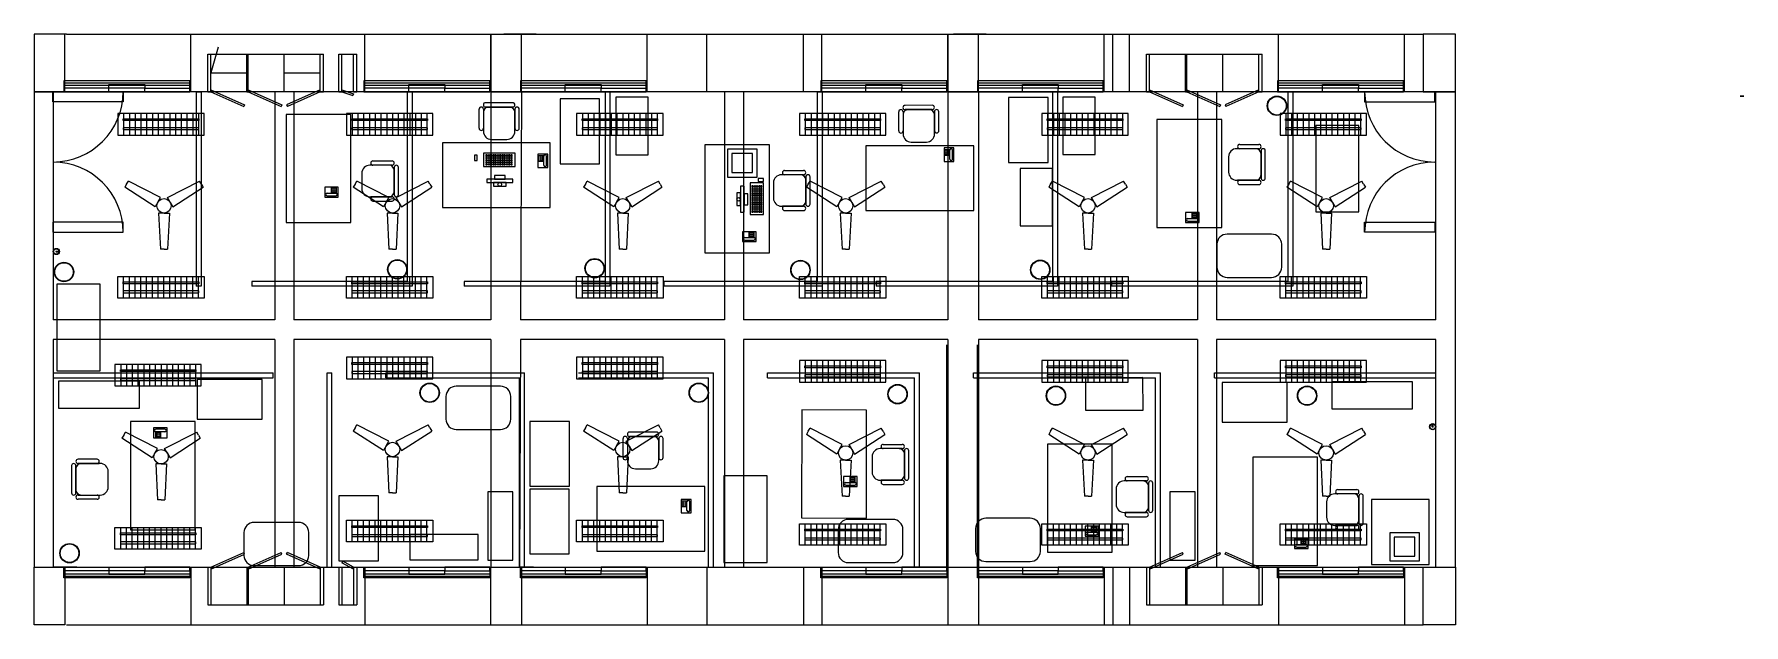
# Model space of a CAD drawing. Header units: metres. Extents: x 4300 to 11411, y 4634 to 9819.
# Drawn here: x 5367 to 6318, y 4634 to 4962 of the extents above.
import ezdxf

# ---------------------------------------------------------------- set-up
doc = ezdxf.new("R2010")
doc.units = ezdxf.units.M
for name, color, linetype in [('beam', 230, 'Continuous'), ('Beams', 50, 'Continuous'), ('bureau', 23, 'Continuous'), ('chair', 20, 'Continuous'), ('concrete pillar', 50, 'Continuous'), ('dustbin', 181, 'Continuous'), ('fan', 150, 'Continuous'), ('new block', 10, 'Continuous'), ('phone', 130, 'Continuous'), ('scanner', 41, 'Continuous'), ('tables', 103, 'Continuous'), ('WIN and Doors', 80, 'Continuous'), ('wood and cubboards', 44, 'Continuous')]:
    doc.layers.add(name, color=color, linetype=linetype)
doc.layers.add('computer', color=7, linetype='Continuous', true_color=0x9fb01c)
doc.layers.add('fire extinguisher', color=7, linetype='Continuous', true_color=0xf63019)

# ---------------------------------------------------------------- blocks, each defined once
blk = doc.blocks.new('*U2')
at = {"layer": 'fan'}
for p, q in [((0, 10), (-3, 10)), ((-3, 10), (-2, -10)), ((0, 10), (3, 10)), ((3, 10), (2, -10)), ((0, -10), (-2, -10)), ((0, -10), (2, -10))]:
    blk.add_line(p, q, dxfattribs=at)
blk = doc.blocks.new('*U3')
at = {"layer": 'fan', "color": 0, "linetype": 'ByBlock', "lineweight": -2, "transparency": 16777216}
for p, rotation in [((5427.43, 4874.12), 240), ((5451.68, 4874.12), 120)]:
    blk.add_blockref('*U2', p, dxfattribs=dict(at, rotation=rotation))
blk.add_blockref('*U2', (5439.56, 4853.12), dxfattribs=at)
blk = doc.blocks.new('fan')
at = {"layer": 'fan'}
blk.add_circle((5439.56, 4867.12), 4, dxfattribs=at)
blk.add_blockref('*U3', (0, 0), dxfattribs=at)
blk = doc.blocks.new('*U4')
at = {"layer": 'phone'}
blk.add_lwpolyline([(-0.2, -0.1), (0.2, -0.1), (0.2, 0.1), (-0.2, 0.1)], close=True, dxfattribs=at)
blk = doc.blocks.new('*U5')
at = {"layer": 'phone', "color": 0, "linetype": 'ByBlock', "lineweight": -2, "transparency": 16777216}
for p in [(0, 1.8), (0, 1.2), (0, 0.6), (0, 0), (1, 1.8), (1, 1.2), (1, 0.6), (1, 0), (2, 1.8), (2, 1.2), (2, 0.6), (2, 0)]:
    blk.add_blockref('*U4', p, dxfattribs=at)
blk = doc.blocks.new('*U6')
at = {"layer": 'phone'}
blk.add_lwpolyline([(-0.2, -0.1), (0.2, -0.1), (0.2, 0.1), (-0.2, 0.1)], close=True, dxfattribs=at)
blk = doc.blocks.new('*U7')
at = {"layer": 'phone', "color": 0, "linetype": 'ByBlock', "lineweight": -2, "transparency": 16777216}
for p in [(0, 1.8), (0, 1.2), (0, 0.6), (0, 0), (1, 1.8), (1, 1.2), (1, 0.6), (1, 0), (2, 1.8), (2, 1.2), (2, 0.6), (2, 0)]:
    blk.add_blockref('*U6', p, dxfattribs=at)
blk = doc.blocks.new('*U8')
at = {"layer": 'phone'}
blk.add_lwpolyline([(-0.2, -0.1), (0.2, -0.1), (0.2, 0.1), (-0.2, 0.1)], close=True, dxfattribs=at)
blk = doc.blocks.new('*U9')
at = {"layer": 'phone', "color": 0, "linetype": 'ByBlock', "lineweight": -2, "transparency": 16777216}
for p in [(0, 1.8), (0, 1.2), (0, 0.6), (0, 0), (1, 1.8), (1, 1.2), (1, 0.6), (1, 0), (2, 1.8), (2, 1.2), (2, 0.6), (2, 0)]:
    blk.add_blockref('*U8', p, dxfattribs=at)
blk = doc.blocks.new('*U10')
at = {"layer": 'phone'}
blk.add_lwpolyline([(-0.2, -0.1), (0.2, -0.1), (0.2, 0.1), (-0.2, 0.1)], close=True, dxfattribs=at)
blk = doc.blocks.new('*U11')
at = {"layer": 'phone', "color": 0, "linetype": 'ByBlock', "lineweight": -2, "transparency": 16777216}
for p in [(0, 1.8), (0, 1.2), (0, 0.6), (0, 0), (1, 1.8), (1, 1.2), (1, 0.6), (1, 0), (2, 1.8), (2, 1.2), (2, 0.6), (2, 0)]:
    blk.add_blockref('*U10', p, dxfattribs=at)
blk = doc.blocks.new('*U12')
at = {"layer": 'phone'}
blk.add_lwpolyline([(-0.2, -0.1), (0.2, -0.1), (0.2, 0.1), (-0.2, 0.1)], close=True, dxfattribs=at)
blk = doc.blocks.new('*U13')
at = {"layer": 'phone', "color": 0, "linetype": 'ByBlock', "lineweight": -2, "transparency": 16777216}
for p in [(0, 1.8), (0, 1.2), (0, 0.6), (0, 0), (1, 1.8), (1, 1.2), (1, 0.6), (1, 0), (2, 1.8), (2, 1.2), (2, 0.6), (2, 0)]:
    blk.add_blockref('*U12', p, dxfattribs=at)
blk = doc.blocks.new('*U14')
at = {"layer": 'phone'}
blk.add_lwpolyline([(-0.2, -0.1), (0.2, -0.1), (0.2, 0.1), (-0.2, 0.1)], close=True, dxfattribs=at)
blk = doc.blocks.new('*U15')
at = {"layer": 'phone', "color": 0, "linetype": 'ByBlock', "lineweight": -2, "transparency": 16777216}
for p in [(0, 1.8), (0, 1.2), (0, 0.6), (0, 0), (1, 1.8), (1, 1.2), (1, 0.6), (1, 0), (2, 1.8), (2, 1.2), (2, 0.6), (2, 0)]:
    blk.add_blockref('*U14', p, dxfattribs=at)
blk = doc.blocks.new('*U16')
at = {"layer": 'phone'}
blk.add_lwpolyline([(-0.2, -0.1), (0.2, -0.1), (0.2, 0.1), (-0.2, 0.1)], close=True, dxfattribs=at)
blk = doc.blocks.new('*U17')
at = {"layer": 'phone', "color": 0, "linetype": 'ByBlock', "lineweight": -2, "transparency": 16777216}
for p in [(0, 1.8), (0, 1.2), (0, 0.6), (0, 0), (1, 1.8), (1, 1.2), (1, 0.6), (1, 0), (2, 1.8), (2, 1.2), (2, 0.6), (2, 0)]:
    blk.add_blockref('*U16', p, dxfattribs=at)
blk = doc.blocks.new('*U18')
at = {"layer": 'phone'}
blk.add_lwpolyline([(-0.2, -0.1), (0.2, -0.1), (0.2, 0.1), (-0.2, 0.1)], close=True, dxfattribs=at)
blk = doc.blocks.new('*U19')
at = {"layer": 'phone', "color": 0, "linetype": 'ByBlock', "lineweight": -2, "transparency": 16777216}
for p in [(0, 1.8), (0, 1.2), (0, 0.6), (0, 0), (1, 1.8), (1, 1.2), (1, 0.6), (1, 0), (2, 1.8), (2, 1.2), (2, 0.6), (2, 0)]:
    blk.add_blockref('*U18', p, dxfattribs=at)
blk = doc.blocks.new('*U20')
at = {"layer": 'phone'}
blk.add_lwpolyline([(-0.2, -0.1), (0.2, -0.1), (0.2, 0.1), (-0.2, 0.1)], close=True, dxfattribs=at)
blk = doc.blocks.new('*U21')
at = {"layer": 'phone', "color": 0, "linetype": 'ByBlock', "lineweight": -2, "transparency": 16777216}
for p in [(0, 1.8), (0, 1.2), (0, 0.6), (0, 0), (1, 1.8), (1, 1.2), (1, 0.6), (1, 0), (2, 1.8), (2, 1.2), (2, 0.6), (2, 0)]:
    blk.add_blockref('*U20', p, dxfattribs=at)
blk = doc.blocks.new('*U22')
at = {"layer": 'phone'}
blk.add_lwpolyline([(-0.2, -0.1), (0.2, -0.1), (0.2, 0.1), (-0.2, 0.1)], close=True, dxfattribs=at)
blk = doc.blocks.new('*U23')
at = {"layer": 'phone', "color": 0, "linetype": 'ByBlock', "lineweight": -2, "transparency": 16777216}
for p in [(0, 1.8), (0, 1.2), (0, 0.6), (0, 0), (1, 1.8), (1, 1.2), (1, 0.6), (1, 0), (2, 1.8), (2, 1.2), (2, 0.6), (2, 0)]:
    blk.add_blockref('*U22', p, dxfattribs=at)

msp = doc.modelspace()

# ---------------------------------------------------------------- linework, layer by layer
at = {"layer": 'beam'}
for p, q in [((5469.61, 4955.17), (5465.66, 4940.92)), ((5465.66, 4940.92), (5485.66, 4940.92)), ((5501.16, 4930.42), (5501.16, 4803.82)), ((5511.66, 4930.42), (5511.66, 4803.82)), ((5511.66, 4930.42), (5511.66, 4907.38)), ((5621.16, 4930.42), (5621.16, 4803.82)), ((5638.16, 4930.42), (5637.68, 4803.82)), ((5751.16, 4930.42), (5751.16, 4803.82)), ((5761.66, 4930.42), (5761.66, 4803.82)), ((5875.16, 4930.42), (5875.16, 4803.82)), ((5892.16, 4930.42), (5892.16, 4803.82)), ((6014.03, 4930.42), (6014.03, 4803.82)), ((6024.53, 4930.42), (6024.53, 4803.82)), ((5501.16, 4803.82), (5377.91, 4803.82)), ((5501.16, 4803.82), (5494.41, 4803.82)), ((5501.16, 4803.82), (5495.39, 4803.82)), ((5621.16, 4803.82), (5511.66, 4803.82)), ((5621.16, 4803.82), (5511.66, 4803.82)), ((5621.16, 4803.82), (5511.66, 4803.82)), ((5751.16, 4803.82), (5637.68, 4803.82)), ((5751.16, 4803.82), (5637.68, 4803.82)), ((5751.16, 4803.82), (5637.68, 4803.82)), ((5751.16, 4803.82), (5637.68, 4803.82)), ((5875.16, 4803.82), (5761.66, 4803.82)), ((5875.16, 4803.82), (5761.66, 4803.82)), ((5875.16, 4803.82), (5761.66, 4803.82)), ((5875.16, 4803.82), (5761.66, 4803.82)), ((6014.03, 4803.82), (5892.16, 4803.82)), ((6014.03, 4803.82), (5892.16, 4803.82)), ((6014.03, 4803.82), (5892.16, 4803.82)), ((6014.03, 4803.82), (5892.16, 4803.82)), ((6146.41, 4803.82), (6024.53, 4803.82)), ((6146.41, 4803.82), (6024.53, 4803.82)), ((6146.41, 4803.82), (6024.53, 4803.82)), ((6146.41, 4803.82), (6024.53, 4803.82)), ((5501.16, 4792.82), (5377.91, 4792.82)), ((5501.16, 4792.82), (5501.16, 4666.42)), ((5511.66, 4792.82), (5511.66, 4666.42)), ((5621.16, 4792.82), (5511.66, 4792.82)), ((5621.16, 4792.82), (5621.16, 4666.42)), ((5637.63, 4792.82), (5637.16, 4666.42)), ((5751.16, 4792.82), (5637.63, 4792.82)), ((5751.16, 4792.82), (5751.16, 4666.42)), ((5761.66, 4792.82), (5761.66, 4666.42)), ((5875.16, 4792.82), (5761.66, 4792.82)), ((5875.16, 4792.82), (5875.16, 4666.42)), ((5892.16, 4792.82), (5892.16, 4666.42)), ((6014.03, 4792.82), (5892.16, 4792.82)), ((6014.03, 4792.82), (6014.03, 4666.42)), ((6146.41, 4792.82), (6024.53, 4792.82)), ((6024.53, 4792.82), (6024.53, 4666.42))]:
    msp.add_line(p, q, dxfattribs=at)
at = {"layer": 'Beams'}
for p, q in [((5874.6, 4666.45), (5874.6, 4789.95)), ((5891.6, 4666.45), (5891.6, 4789.95)), ((5384.85, 4666.45), (5377.85, 4666.45)), ((5391.1, 4666.45), (5383.85, 4666.45)), ((5384.85, 4666.45), (5490.75, 4666.45)), ((5644.85, 4666.45), (5637.6, 4666.45)), ((5764.6, 4666.45), (5874.6, 4666.45)), ((5891.6, 4666.45), (5894.85, 4666.45)), ((5891.6, 4666.45), (6010.2, 4666.45))]:
    msp.add_line(p, q, dxfattribs=at)
at = {"layer": 'bureau'}
for points in [[(5659.68, 4926.47), (5659.68, 4890.47), (5681.68, 4890.47), (5681.68, 4926.47)], [(5690.73, 4895.48), (5708.73, 4895.48), (5708.73, 4927.48), (5690.73, 4927.48)], [(5908.93, 4927.25), (5908.93, 4891.25), (5930.93, 4891.25), (5930.93, 4927.25)], [(5939.12, 4895.55), (5957.12, 4895.55), (5957.12, 4927.55), (5939.12, 4927.55)], [(6079.67, 4863.71), (6103.67, 4863.71), (6103.67, 4911.71), (6079.67, 4911.71)], [(5915.41, 4855.92), (5933.41, 4855.92), (5933.41, 4887.92), (5915.41, 4887.92)], [(5458.05, 4748.64), (5494.05, 4748.64), (5494.05, 4770.64), (5458.05, 4770.64)], [(5951.65, 4771.65), (5951.67, 4753.65), (5983.67, 4753.69), (5983.65, 4771.69)], [(6027.71, 4747.02), (6063.71, 4747.02), (6063.71, 4769.02), (6027.71, 4769.02)], [(5664.9, 4711.34), (5664.9, 4747.34), (5642.9, 4747.34), (5642.9, 4711.34)], [(5750.78, 4669.08), (5774.78, 4669.08), (5774.78, 4717.08), (5750.78, 4717.08)], [(5536.81, 4706.01), (5536.81, 4670.01), (5558.81, 4670.01), (5558.81, 4706.01)], [(5633.47, 4670.35), (5633.47, 4708.35), (5619.47, 4708.35), (5619.47, 4670.35)], [(5642.79, 4709.8), (5642.79, 4673.8), (5664.79, 4673.8), (5664.79, 4709.8)], [(6012.57, 4670.32), (6012.57, 4708.32), (5998.57, 4708.32), (5998.57, 4670.32)], [(6110.74, 4667.92), (6142.74, 4667.92), (6142.74, 4703.92), (6110.74, 4703.92)], [(5576.18, 4670.53), (5614.18, 4670.53), (5614.18, 4684.53), (5576.18, 4684.53)]]:
    msp.add_lwpolyline(points, close=True, dxfattribs=at)
at = {"layer": 'chair'}
for points in [[(5633.35, 4924.39), (5618.25, 4924.39)], [(5633.35, 4921.99), (5618.25, 4921.99)], [(5618.25, 4921.99), (5633.35, 4921.99)], [(5866.56, 4922.97), (5851.46, 4922.92)], [(5614.65, 4910.19), (5614.65, 4920.79)], [(5617.05, 4920.79), (5617.05, 4908.49)], [(5617.05, 4920.79), (5617.05, 4908.99)], [(5634.55, 4908.49), (5634.55, 4920.79)], [(5634.55, 4920.79), (5634.55, 4908.99)], [(5636.95, 4910.19), (5636.95, 4920.79)], [(5847.91, 4908.71), (5847.88, 4919.31)], [(5850.28, 4919.32), (5850.32, 4907.02)], [(5850.28, 4919.32), (5850.31, 4907.52)], [(5866.57, 4920.57), (5851.47, 4920.52)], [(5851.47, 4920.52), (5866.57, 4920.57)], [(5867.82, 4907.07), (5867.78, 4919.37)], [(5867.78, 4919.37), (5867.81, 4907.57)], [(5870.21, 4908.78), (5870.18, 4919.38)], [(5621.55, 4903.99), (5630.05, 4903.99)], [(5854.83, 4902.53), (5863.33, 4902.56)], [(6031.25, 4894.35), (6031.25, 4885.85)], [(6048.05, 4898.85), (6035.75, 4898.85)], [(6048.05, 4898.85), (6036.25, 4898.85)], [(6037.45, 4901.25), (6048.05, 4901.25)], [(6049.25, 4882.55), (6049.25, 4897.65)], [(6049.25, 4897.65), (6049.25, 4882.55)], [(6051.65, 4882.55), (6051.65, 4897.65)], [(5549.48, 4885.15), (5549.48, 4876.65)], [(5566.28, 4889.65), (5553.98, 4889.65)], [(5566.28, 4889.65), (5554.48, 4889.65)], [(5555.68, 4892.05), (5566.28, 4892.05)], [(5567.48, 4873.35), (5567.48, 4888.45)], [(5567.48, 4888.45), (5567.48, 4873.35)], [(5569.88, 4873.35), (5569.88, 4888.45)], [(5795.06, 4884.4), (5782.76, 4884.4)], [(5795.06, 4884.4), (5783.26, 4884.4)], [(5784.46, 4886.8), (5795.06, 4886.8)], [(5778.26, 4879.9), (5778.26, 4871.4)], [(5796.26, 4868.1), (5796.26, 4883.2)], [(5796.26, 4883.2), (5796.26, 4868.1)], [(5798.66, 4868.1), (5798.66, 4883.2)], [(6035.75, 4881.35), (6048.05, 4881.35)], [(6048.05, 4881.35), (6036.25, 4881.35)], [(6037.45, 4878.95), (6048.05, 4878.95)], [(5553.98, 4872.15), (5566.28, 4872.15)], [(5566.28, 4872.15), (5554.48, 4872.15)], [(5555.68, 4869.75), (5566.28, 4869.75)], [(5782.76, 4866.9), (5795.06, 4866.9)], [(5795.06, 4866.9), (5783.26, 4866.9)], [(5784.46, 4864.5), (5795.06, 4864.5)], [(5713.37, 4741.46), (5698.27, 4741.46)], [(5694.67, 4727.26), (5694.67, 4737.86)], [(5697.07, 4737.86), (5697.07, 4725.56)], [(5697.07, 4737.86), (5697.07, 4726.06)], [(5713.37, 4739.06), (5698.27, 4739.06)], [(5698.27, 4739.06), (5713.37, 4739.06)], [(5714.57, 4725.56), (5714.57, 4737.86)], [(5714.57, 4737.86), (5714.57, 4726.06)], [(5716.97, 4727.26), (5716.97, 4737.86)], [(5849.89, 4732.24), (5837.59, 4732.24)], [(5849.89, 4732.24), (5838.09, 4732.24)], [(5839.29, 4734.64), (5849.89, 4734.64)], [(5388.18, 4722.8), (5388.18, 4707.7)], [(5390.58, 4722.8), (5390.58, 4707.7)], [(5390.58, 4707.7), (5390.58, 4722.8)], [(5402.38, 4726.4), (5391.78, 4726.4)], [(5404.08, 4724), (5391.78, 4724)], [(5391.78, 4724), (5403.58, 4724)], [(5833.09, 4727.74), (5833.09, 4719.24)], [(5851.09, 4715.94), (5851.09, 4731.04)], [(5851.09, 4731.04), (5851.09, 4715.94)], [(5853.49, 4715.94), (5853.49, 4731.04)], [(5408.58, 4711), (5408.58, 4719.5)], [(5701.57, 4721.06), (5710.07, 4721.06)], [(5837.59, 4714.74), (5849.89, 4714.74)], [(5849.89, 4714.74), (5838.09, 4714.74)], [(5985.52, 4714.31), (5973.22, 4714.31)], [(5985.52, 4714.31), (5973.72, 4714.31)], [(5974.92, 4716.71), (5985.52, 4716.71)], [(5986.72, 4698.01), (5986.72, 4713.11)], [(5986.72, 4713.11), (5986.72, 4698.01)], [(5989.12, 4698.01), (5989.12, 4713.11)], [(5391.78, 4706.5), (5404.08, 4706.5)], [(5391.78, 4706.5), (5403.58, 4706.5)], [(5402.38, 4704.1), (5391.78, 4704.1)], [(5839.29, 4712.34), (5849.89, 4712.34)], [(5968.72, 4709.81), (5968.72, 4701.31)], [(6102.5, 4707.14), (6090.2, 4707.14)], [(6102.5, 4707.14), (6090.7, 4707.14)], [(6091.9, 4709.54), (6102.5, 4709.54)], [(6103.7, 4690.84), (6103.7, 4705.94)], [(6103.7, 4705.94), (6103.7, 4690.84)], [(6106.1, 4690.84), (6106.1, 4705.94)], [(5973.22, 4696.81), (5985.52, 4696.81)], [(5985.52, 4696.81), (5973.72, 4696.81)], [(5974.92, 4694.41), (5985.52, 4694.41)], [(6085.7, 4702.64), (6085.7, 4694.14)], [(6090.2, 4689.64), (6102.5, 4689.64)], [(6102.5, 4689.64), (6090.7, 4689.64)], [(6091.9, 4687.24), (6102.5, 4687.24)]]:
    msp.add_lwpolyline(points, dxfattribs=at)
for centre, radius, start, end in [((5615.85, 4920.79), 1.2, 0, 180), ((5618.25, 4923.19), 1.2, 90, 270), ((5619.94, 4919.1), 2.89, 90, 180), ((5631.65, 4919.1), 2.89, 0, 90), ((5633.35, 4923.19), 1.2, 270, 90), ((5635.75, 4920.79), 1.2, 0, 180), ((5851.47, 4921.72), 1.2, 90.18579, 270.18579), ((5866.57, 4921.77), 1.2, 270.18579, 90.18579), ((5849.08, 4919.31), 1.2, 0.18579, 180.18579), ((5853.17, 4917.64), 2.89, 90.18579, 180.18579), ((5864.89, 4917.67), 2.89, 0.18579, 90.18579), ((5868.98, 4919.38), 1.2, 0.18579, 180.18579), ((5615.85, 4910.19), 1.2, 180, 0), ((5621.55, 4908.49), 4.5, 180, 270), ((5630.05, 4908.49), 4.5, 270, 0), ((5635.75, 4910.19), 1.2, 180, 0), ((5849.11, 4908.71), 1.2, 180.18579, 0.18579), ((5854.82, 4907.03), 4.5, 180.18579, 270.18579), ((5863.32, 4907.06), 4.5, 270.18579, 0.18579), ((5869.01, 4908.78), 1.2, 180.18579, 0.18579), ((6035.75, 4894.35), 4.5, 90, 180), ((6037.45, 4900.05), 1.2, 90, 270), ((6046.36, 4895.96), 2.89, 0, 90), ((6048.05, 4900.05), 1.2, 270, 90), ((6050.45, 4897.65), 1.2, 0, 180), ((5553.98, 4885.15), 4.5, 90, 180), ((5555.68, 4890.85), 1.2, 90, 270), ((5564.59, 4886.76), 2.89, 0, 90), ((5566.28, 4890.85), 1.2, 270, 90), ((5568.68, 4888.45), 1.2, 0, 180), ((5782.76, 4879.9), 4.5, 90, 180), ((5784.46, 4885.6), 1.2, 90, 270), ((5793.37, 4881.5), 2.89, 0, 90), ((5795.06, 4885.6), 1.2, 270, 90), ((5797.46, 4883.2), 1.2, 0, 180), ((6035.75, 4885.85), 4.5, 180, 270), ((6046.36, 4884.24), 2.89, 270, 0), ((5553.98, 4876.65), 4.5, 180, 270), ((5564.59, 4875.04), 2.89, 270, 0), ((6037.45, 4880.15), 1.2, 90, 270), ((6048.05, 4880.15), 1.2, 270, 90), ((6050.45, 4882.55), 1.2, 180, 0), ((5555.68, 4870.95), 1.2, 90, 270), ((5566.28, 4870.95), 1.2, 270, 90), ((5568.68, 4873.35), 1.2, 180, 0), ((5782.76, 4871.4), 4.5, 180, 270), ((5784.46, 4865.7), 1.2, 90, 270), ((5793.37, 4869.79), 2.89, 270, 0), ((5795.06, 4865.7), 1.2, 270, 90), ((5797.46, 4868.1), 1.2, 180, 0), ((5698.27, 4740.26), 1.2, 90, 270), ((5713.37, 4740.26), 1.2, 270, 90), ((5695.87, 4737.86), 1.2, 0, 180), ((5699.97, 4736.17), 2.89, 90, 180), ((5711.68, 4736.17), 2.89, 0, 90), ((5715.77, 4737.86), 1.2, 0, 180), ((5837.59, 4727.74), 4.5, 90, 180), ((5839.29, 4733.44), 1.2, 90, 270), ((5848.2, 4729.34), 2.89, 0, 90), ((5849.89, 4733.44), 1.2, 270, 90), ((5852.29, 4731.04), 1.2, 0, 180), ((5389.38, 4722.8), 1.2, 0, 180), ((5391.78, 4725.2), 1.2, 90, 270), ((5393.47, 4721.11), 2.89, 90, 180), ((5402.38, 4725.2), 1.2, 270, 90), ((5404.08, 4719.5), 4.5, 0, 90), ((5695.87, 4727.26), 1.2, 180, 0), ((5701.57, 4725.56), 4.5, 180, 270), ((5710.07, 4725.56), 4.5, 270, 0), ((5715.77, 4727.26), 1.2, 180, 0), ((5837.59, 4719.24), 4.5, 180, 270), ((5839.29, 4713.54), 1.2, 90, 270), ((5848.2, 4717.63), 2.89, 270, 0), ((5849.89, 4713.54), 1.2, 270, 90), ((5852.29, 4715.94), 1.2, 180, 0), ((5973.22, 4709.81), 4.5, 90, 180), ((5974.92, 4715.51), 1.2, 90, 270), ((5983.83, 4711.42), 2.89, 0, 90), ((5985.52, 4715.51), 1.2, 270, 90), ((5987.92, 4713.11), 1.2, 0, 180), ((5389.38, 4707.7), 1.2, 180, 0), ((5393.47, 4709.39), 2.89, 180, 270), ((5391.78, 4705.3), 1.2, 90, 270), ((5402.38, 4705.3), 1.2, 270, 90), ((5404.08, 4711), 4.5, 270, 0), ((6090.2, 4702.64), 4.5, 90, 180), ((6091.9, 4708.34), 1.2, 90, 270), ((6100.8, 4704.24), 2.89, 0, 90), ((6102.5, 4708.34), 1.2, 270, 90), ((6104.9, 4705.94), 1.2, 0, 180), ((5973.22, 4701.31), 4.5, 180, 270), ((5974.92, 4695.61), 1.2, 90, 270), ((5983.83, 4699.7), 2.89, 270, 0), ((5985.52, 4695.61), 1.2, 270, 90), ((5987.92, 4698.01), 1.2, 180, 0), ((6090.2, 4694.14), 4.5, 180, 270), ((6091.9, 4688.44), 1.2, 90, 270), ((6100.8, 4692.53), 2.89, 270, 0), ((6102.5, 4688.44), 1.2, 270, 90), ((6104.9, 4690.84), 1.2, 180, 0)]:
    msp.add_arc(centre, radius, start, end, dxfattribs=at)
at = {"layer": 'computer'}
for points in [[(5612.03, 4895.21), (5612.03, 4892.21), (5613.53, 4892.21), (5613.53, 4895.21)], [(5617.21, 4888.95), (5634.71, 4888.95), (5634.71, 4896.45), (5617.21, 4896.45)], [(5618.48, 4894.94), (5618.98, 4894.94), (5618.98, 4895.44), (5618.48, 4895.44)], [(5618.48, 4893.94), (5618.98, 4893.94), (5618.98, 4894.44), (5618.48, 4894.44)], [(5618.48, 4892.94), (5618.98, 4892.94), (5618.98, 4893.44), (5618.48, 4893.44)], [(5619.48, 4894.94), (5619.98, 4894.94), (5619.98, 4895.44), (5619.48, 4895.44)], [(5619.48, 4893.94), (5619.98, 4893.94), (5619.98, 4894.44), (5619.48, 4894.44)], [(5619.48, 4892.94), (5619.98, 4892.94), (5619.98, 4893.44), (5619.48, 4893.44)], [(5620.48, 4894.94), (5620.98, 4894.94), (5620.98, 4895.44), (5620.48, 4895.44)], [(5620.48, 4893.94), (5620.98, 4893.94), (5620.98, 4894.44), (5620.48, 4894.44)], [(5620.48, 4892.94), (5620.98, 4892.94), (5620.98, 4893.44), (5620.48, 4893.44)], [(5621.48, 4894.94), (5621.98, 4894.94), (5621.98, 4895.44), (5621.48, 4895.44)], [(5621.48, 4893.94), (5621.98, 4893.94), (5621.98, 4894.44), (5621.48, 4894.44)], [(5621.48, 4892.94), (5621.98, 4892.94), (5621.98, 4893.44), (5621.48, 4893.44)], [(5622.48, 4894.94), (5622.98, 4894.94), (5622.98, 4895.44), (5622.48, 4895.44)], [(5622.48, 4893.94), (5622.98, 4893.94), (5622.98, 4894.44), (5622.48, 4894.44)], [(5622.48, 4892.94), (5622.98, 4892.94), (5622.98, 4893.44), (5622.48, 4893.44)], [(5623.48, 4894.94), (5623.98, 4894.94), (5623.98, 4895.44), (5623.48, 4895.44)], [(5623.48, 4893.94), (5623.98, 4893.94), (5623.98, 4894.44), (5623.48, 4894.44)], [(5623.48, 4892.94), (5623.98, 4892.94), (5623.98, 4893.44), (5623.48, 4893.44)], [(5624.48, 4894.94), (5624.98, 4894.94), (5624.98, 4895.44), (5624.48, 4895.44)], [(5624.48, 4893.94), (5624.98, 4893.94), (5624.98, 4894.44), (5624.48, 4894.44)], [(5624.48, 4892.94), (5624.98, 4892.94), (5624.98, 4893.44), (5624.48, 4893.44)], [(5625.48, 4894.94), (5625.98, 4894.94), (5625.98, 4895.44), (5625.48, 4895.44)], [(5625.48, 4893.94), (5625.98, 4893.94), (5625.98, 4894.44), (5625.48, 4894.44)], [(5625.48, 4892.94), (5625.98, 4892.94), (5625.98, 4893.44), (5625.48, 4893.44)], [(5626.48, 4894.94), (5626.98, 4894.94), (5626.98, 4895.44), (5626.48, 4895.44)], [(5626.48, 4893.94), (5626.98, 4893.94), (5626.98, 4894.44), (5626.48, 4894.44)], [(5626.48, 4892.94), (5626.98, 4892.94), (5626.98, 4893.44), (5626.48, 4893.44)], [(5627.48, 4894.94), (5627.98, 4894.94), (5627.98, 4895.44), (5627.48, 4895.44)], [(5627.48, 4893.94), (5627.98, 4893.94), (5627.98, 4894.44), (5627.48, 4894.44)], [(5627.48, 4892.94), (5627.98, 4892.94), (5627.98, 4893.44), (5627.48, 4893.44)], [(5628.48, 4894.94), (5628.98, 4894.94), (5628.98, 4895.44), (5628.48, 4895.44)], [(5628.48, 4893.94), (5628.98, 4893.94), (5628.98, 4894.44), (5628.48, 4894.44)], [(5628.48, 4892.94), (5628.98, 4892.94), (5628.98, 4893.44), (5628.48, 4893.44)], [(5629.48, 4894.94), (5629.98, 4894.94), (5629.98, 4895.44), (5629.48, 4895.44)], [(5629.48, 4893.94), (5629.98, 4893.94), (5629.98, 4894.44), (5629.48, 4894.44)], [(5629.48, 4892.94), (5629.98, 4892.94), (5629.98, 4893.44), (5629.48, 4893.44)], [(5630.48, 4894.94), (5630.98, 4894.94), (5630.98, 4895.44), (5630.48, 4895.44)], [(5630.48, 4893.94), (5630.98, 4893.94), (5630.98, 4894.44), (5630.48, 4894.44)], [(5630.48, 4892.94), (5630.98, 4892.94), (5630.98, 4893.44), (5630.48, 4893.44)], [(5631.48, 4894.94), (5631.98, 4894.94), (5631.98, 4895.44), (5631.48, 4895.44)], [(5631.48, 4893.94), (5631.98, 4893.94), (5631.98, 4894.44), (5631.48, 4894.44)], [(5631.48, 4892.94), (5631.98, 4892.94), (5631.98, 4893.44), (5631.48, 4893.44)], [(5632.48, 4894.94), (5632.98, 4894.94), (5632.98, 4895.44), (5632.48, 4895.44)], [(5632.48, 4893.94), (5632.98, 4893.94), (5632.98, 4894.44), (5632.48, 4894.44)], [(5632.48, 4892.94), (5632.98, 4892.94), (5632.98, 4893.44), (5632.48, 4893.44)], [(5618.48, 4891.94), (5618.98, 4891.94), (5618.98, 4892.44), (5618.48, 4892.44)], [(5618.48, 4890.94), (5618.98, 4890.94), (5618.98, 4891.44), (5618.48, 4891.44)], [(5618.48, 4889.94), (5618.98, 4889.94), (5618.98, 4890.44), (5618.48, 4890.44)], [(5619.48, 4891.94), (5619.98, 4891.94), (5619.98, 4892.44), (5619.48, 4892.44)], [(5619.48, 4890.94), (5619.98, 4890.94), (5619.98, 4891.44), (5619.48, 4891.44)], [(5619.48, 4889.94), (5619.98, 4889.94), (5619.98, 4890.44), (5619.48, 4890.44)], [(5620.48, 4891.94), (5620.98, 4891.94), (5620.98, 4892.44), (5620.48, 4892.44)], [(5620.48, 4890.94), (5620.98, 4890.94), (5620.98, 4891.44), (5620.48, 4891.44)], [(5620.48, 4889.94), (5620.98, 4889.94), (5620.98, 4890.44), (5620.48, 4890.44)], [(5621.48, 4891.94), (5621.98, 4891.94), (5621.98, 4892.44), (5621.48, 4892.44)], [(5621.48, 4890.94), (5621.98, 4890.94), (5621.98, 4891.44), (5621.48, 4891.44)], [(5621.48, 4889.94), (5621.98, 4889.94), (5621.98, 4890.44), (5621.48, 4890.44)], [(5622.48, 4891.94), (5622.98, 4891.94), (5622.98, 4892.44), (5622.48, 4892.44)], [(5622.48, 4890.94), (5622.98, 4890.94), (5622.98, 4891.44), (5622.48, 4891.44)], [(5622.48, 4889.94), (5622.98, 4889.94), (5622.98, 4890.44), (5622.48, 4890.44)], [(5629.16, 4884), (5623.16, 4884), (5623.16, 4882), (5629.16, 4882)], [(5623.48, 4891.94), (5623.98, 4891.94), (5623.98, 4892.44), (5623.48, 4892.44)], [(5623.48, 4890.94), (5623.98, 4890.94), (5623.98, 4891.44), (5623.48, 4891.44)], [(5623.48, 4889.94), (5623.98, 4889.94), (5623.98, 4890.44), (5623.48, 4890.44)], [(5624.48, 4891.94), (5624.98, 4891.94), (5624.98, 4892.44), (5624.48, 4892.44)], [(5624.48, 4890.94), (5624.98, 4890.94), (5624.98, 4891.44), (5624.48, 4891.44)], [(5624.48, 4889.94), (5624.98, 4889.94), (5624.98, 4890.44), (5624.48, 4890.44)], [(5625.48, 4891.94), (5625.98, 4891.94), (5625.98, 4892.44), (5625.48, 4892.44)], [(5625.48, 4890.94), (5625.98, 4890.94), (5625.98, 4891.44), (5625.48, 4891.44)], [(5625.48, 4889.94), (5625.98, 4889.94), (5625.98, 4890.44), (5625.48, 4890.44)], [(5626.48, 4891.94), (5626.98, 4891.94), (5626.98, 4892.44), (5626.48, 4892.44)], [(5626.48, 4890.94), (5626.98, 4890.94), (5626.98, 4891.44), (5626.48, 4891.44)], [(5626.48, 4889.94), (5626.98, 4889.94), (5626.98, 4890.44), (5626.48, 4890.44)], [(5627.48, 4891.94), (5627.98, 4891.94), (5627.98, 4892.44), (5627.48, 4892.44)], [(5627.48, 4890.94), (5627.98, 4890.94), (5627.98, 4891.44), (5627.48, 4891.44)], [(5627.48, 4889.94), (5627.98, 4889.94), (5627.98, 4890.44), (5627.48, 4890.44)], [(5628.48, 4891.94), (5628.98, 4891.94), (5628.98, 4892.44), (5628.48, 4892.44)], [(5628.48, 4890.94), (5628.98, 4890.94), (5628.98, 4891.44), (5628.48, 4891.44)], [(5628.48, 4889.94), (5628.98, 4889.94), (5628.98, 4890.44), (5628.48, 4890.44)], [(5629.48, 4891.94), (5629.98, 4891.94), (5629.98, 4892.44), (5629.48, 4892.44)], [(5629.48, 4890.94), (5629.98, 4890.94), (5629.98, 4891.44), (5629.48, 4891.44)], [(5629.48, 4889.94), (5629.98, 4889.94), (5629.98, 4890.44), (5629.48, 4890.44)], [(5630.48, 4891.94), (5630.98, 4891.94), (5630.98, 4892.44), (5630.48, 4892.44)], [(5630.48, 4890.94), (5630.98, 4890.94), (5630.98, 4891.44), (5630.48, 4891.44)], [(5630.48, 4889.94), (5630.98, 4889.94), (5630.98, 4890.44), (5630.48, 4890.44)], [(5631.48, 4891.94), (5631.98, 4891.94), (5631.98, 4892.44), (5631.48, 4892.44)], [(5631.48, 4890.94), (5631.98, 4890.94), (5631.98, 4891.44), (5631.48, 4891.44)], [(5631.48, 4889.94), (5631.98, 4889.94), (5631.98, 4890.44), (5631.48, 4890.44)], [(5632.48, 4891.94), (5632.98, 4891.94), (5632.98, 4892.44), (5632.48, 4892.44)], [(5632.48, 4890.94), (5632.98, 4890.94), (5632.98, 4891.44), (5632.48, 4891.44)], [(5632.48, 4889.94), (5632.98, 4889.94), (5632.98, 4890.44), (5632.48, 4890.44)], [(5633.41, 4882), (5618.91, 4882), (5618.91, 4880), (5633.41, 4880)], [(5629.66, 4880), (5622.66, 4880), (5622.66, 4878), (5629.66, 4878)], [(5761.96, 4863.5), (5761.96, 4878), (5759.96, 4878), (5759.96, 4863.5)], [(5772.83, 4862.38), (5772.83, 4879.88), (5765.33, 4879.88), (5765.33, 4862.38)], [(5766.83, 4877.65), (5766.83, 4878.15), (5766.33, 4878.15), (5766.33, 4877.65)], [(5766.83, 4876.65), (5766.83, 4877.15), (5766.33, 4877.15), (5766.33, 4876.65)], [(5766.83, 4875.65), (5766.83, 4876.15), (5766.33, 4876.15), (5766.33, 4875.65)], [(5766.83, 4874.65), (5766.83, 4875.15), (5766.33, 4875.15), (5766.33, 4874.65)], [(5767.83, 4877.65), (5767.83, 4878.15), (5767.33, 4878.15), (5767.33, 4877.65)], [(5767.83, 4876.65), (5767.83, 4877.15), (5767.33, 4877.15), (5767.33, 4876.65)], [(5767.83, 4875.65), (5767.83, 4876.15), (5767.33, 4876.15), (5767.33, 4875.65)], [(5767.83, 4874.65), (5767.83, 4875.15), (5767.33, 4875.15), (5767.33, 4874.65)], [(5768.83, 4877.65), (5768.83, 4878.15), (5768.33, 4878.15), (5768.33, 4877.65)], [(5768.83, 4876.65), (5768.83, 4877.15), (5768.33, 4877.15), (5768.33, 4876.65)], [(5768.83, 4875.65), (5768.83, 4876.15), (5768.33, 4876.15), (5768.33, 4875.65)], [(5768.83, 4874.65), (5768.83, 4875.15), (5768.33, 4875.15), (5768.33, 4874.65)], [(5769.83, 4877.65), (5769.83, 4878.15), (5769.33, 4878.15), (5769.33, 4877.65)], [(5769.83, 4876.65), (5769.83, 4877.15), (5769.33, 4877.15), (5769.33, 4876.65)], [(5769.83, 4875.65), (5769.83, 4876.15), (5769.33, 4876.15), (5769.33, 4875.65)], [(5769.83, 4874.65), (5769.83, 4875.15), (5769.33, 4875.15), (5769.33, 4874.65)], [(5769.83, 4880.71), (5772.83, 4880.71), (5772.83, 4882.21), (5769.83, 4882.21)], [(5770.83, 4877.65), (5770.83, 4878.15), (5770.33, 4878.15), (5770.33, 4877.65)], [(5770.83, 4876.65), (5770.83, 4877.15), (5770.33, 4877.15), (5770.33, 4876.65)], [(5770.83, 4875.65), (5770.83, 4876.15), (5770.33, 4876.15), (5770.33, 4875.65)], [(5770.83, 4874.65), (5770.83, 4875.15), (5770.33, 4875.15), (5770.33, 4874.65)], [(5771.83, 4877.65), (5771.83, 4878.15), (5771.33, 4878.15), (5771.33, 4877.65)], [(5771.83, 4876.65), (5771.83, 4877.15), (5771.33, 4877.15), (5771.33, 4876.65)], [(5771.83, 4875.65), (5771.83, 4876.15), (5771.33, 4876.15), (5771.33, 4875.65)], [(5771.83, 4874.65), (5771.83, 4875.15), (5771.33, 4875.15), (5771.33, 4874.65)], [(5759.96, 4867.25), (5759.96, 4874.25), (5757.96, 4874.25), (5757.96, 4867.25)], [(5763.96, 4867.75), (5763.96, 4873.75), (5761.96, 4873.75), (5761.96, 4867.75)], [(5766.83, 4873.65), (5766.83, 4874.15), (5766.33, 4874.15), (5766.33, 4873.65)], [(5766.83, 4872.65), (5766.83, 4873.15), (5766.33, 4873.15), (5766.33, 4872.65)], [(5766.83, 4871.65), (5766.83, 4872.15), (5766.33, 4872.15), (5766.33, 4871.65)], [(5766.83, 4870.65), (5766.83, 4871.15), (5766.33, 4871.15), (5766.33, 4870.65)], [(5766.83, 4869.65), (5766.83, 4870.15), (5766.33, 4870.15), (5766.33, 4869.65)], [(5766.83, 4868.65), (5766.83, 4869.15), (5766.33, 4869.15), (5766.33, 4868.65)], [(5766.83, 4867.65), (5766.83, 4868.15), (5766.33, 4868.15), (5766.33, 4867.65)], [(5766.83, 4866.65), (5766.83, 4867.15), (5766.33, 4867.15), (5766.33, 4866.65)], [(5766.83, 4865.65), (5766.83, 4866.15), (5766.33, 4866.15), (5766.33, 4865.65)], [(5766.83, 4864.65), (5766.83, 4865.15), (5766.33, 4865.15), (5766.33, 4864.65)], [(5767.83, 4873.65), (5767.83, 4874.15), (5767.33, 4874.15), (5767.33, 4873.65)], [(5767.83, 4872.65), (5767.83, 4873.15), (5767.33, 4873.15), (5767.33, 4872.65)], [(5767.83, 4871.65), (5767.83, 4872.15), (5767.33, 4872.15), (5767.33, 4871.65)], [(5767.83, 4870.65), (5767.83, 4871.15), (5767.33, 4871.15), (5767.33, 4870.65)], [(5767.83, 4869.65), (5767.83, 4870.15), (5767.33, 4870.15), (5767.33, 4869.65)], [(5767.83, 4868.65), (5767.83, 4869.15), (5767.33, 4869.15), (5767.33, 4868.65)], [(5767.83, 4867.65), (5767.83, 4868.15), (5767.33, 4868.15), (5767.33, 4867.65)], [(5767.83, 4866.65), (5767.83, 4867.15), (5767.33, 4867.15), (5767.33, 4866.65)], [(5767.83, 4865.65), (5767.83, 4866.15), (5767.33, 4866.15), (5767.33, 4865.65)], [(5767.83, 4864.65), (5767.83, 4865.15), (5767.33, 4865.15), (5767.33, 4864.65)], [(5768.83, 4873.65), (5768.83, 4874.15), (5768.33, 4874.15), (5768.33, 4873.65)], [(5768.83, 4872.65), (5768.83, 4873.15), (5768.33, 4873.15), (5768.33, 4872.65)], [(5768.83, 4871.65), (5768.83, 4872.15), (5768.33, 4872.15), (5768.33, 4871.65)], [(5768.83, 4870.65), (5768.83, 4871.15), (5768.33, 4871.15), (5768.33, 4870.65)], [(5768.83, 4869.65), (5768.83, 4870.15), (5768.33, 4870.15), (5768.33, 4869.65)], [(5768.83, 4868.65), (5768.83, 4869.15), (5768.33, 4869.15), (5768.33, 4868.65)], [(5768.83, 4867.65), (5768.83, 4868.15), (5768.33, 4868.15), (5768.33, 4867.65)], [(5768.83, 4866.65), (5768.83, 4867.15), (5768.33, 4867.15), (5768.33, 4866.65)], [(5768.83, 4865.65), (5768.83, 4866.15), (5768.33, 4866.15), (5768.33, 4865.65)], [(5768.83, 4864.65), (5768.83, 4865.15), (5768.33, 4865.15), (5768.33, 4864.65)], [(5769.83, 4873.65), (5769.83, 4874.15), (5769.33, 4874.15), (5769.33, 4873.65)], [(5769.83, 4872.65), (5769.83, 4873.15), (5769.33, 4873.15), (5769.33, 4872.65)], [(5769.83, 4871.65), (5769.83, 4872.15), (5769.33, 4872.15), (5769.33, 4871.65)], [(5769.83, 4870.65), (5769.83, 4871.15), (5769.33, 4871.15), (5769.33, 4870.65)], [(5769.83, 4869.65), (5769.83, 4870.15), (5769.33, 4870.15), (5769.33, 4869.65)], [(5769.83, 4868.65), (5769.83, 4869.15), (5769.33, 4869.15), (5769.33, 4868.65)], [(5769.83, 4867.65), (5769.83, 4868.15), (5769.33, 4868.15), (5769.33, 4867.65)], [(5769.83, 4866.65), (5769.83, 4867.15), (5769.33, 4867.15), (5769.33, 4866.65)], [(5769.83, 4865.65), (5769.83, 4866.15), (5769.33, 4866.15), (5769.33, 4865.65)], [(5769.83, 4864.65), (5769.83, 4865.15), (5769.33, 4865.15), (5769.33, 4864.65)], [(5770.83, 4873.65), (5770.83, 4874.15), (5770.33, 4874.15), (5770.33, 4873.65)], [(5770.83, 4872.65), (5770.83, 4873.15), (5770.33, 4873.15), (5770.33, 4872.65)], [(5770.83, 4871.65), (5770.83, 4872.15), (5770.33, 4872.15), (5770.33, 4871.65)], [(5770.83, 4870.65), (5770.83, 4871.15), (5770.33, 4871.15), (5770.33, 4870.65)], [(5770.83, 4869.65), (5770.83, 4870.15), (5770.33, 4870.15), (5770.33, 4869.65)], [(5770.83, 4868.65), (5770.83, 4869.15), (5770.33, 4869.15), (5770.33, 4868.65)], [(5770.83, 4867.65), (5770.83, 4868.15), (5770.33, 4868.15), (5770.33, 4867.65)], [(5770.83, 4866.65), (5770.83, 4867.15), (5770.33, 4867.15), (5770.33, 4866.65)], [(5770.83, 4865.65), (5770.83, 4866.15), (5770.33, 4866.15), (5770.33, 4865.65)], [(5770.83, 4864.65), (5770.83, 4865.15), (5770.33, 4865.15), (5770.33, 4864.65)], [(5771.83, 4873.65), (5771.83, 4874.15), (5771.33, 4874.15), (5771.33, 4873.65)], [(5771.83, 4872.65), (5771.83, 4873.15), (5771.33, 4873.15), (5771.33, 4872.65)], [(5771.83, 4871.65), (5771.83, 4872.15), (5771.33, 4872.15), (5771.33, 4871.65)], [(5771.83, 4870.65), (5771.83, 4871.15), (5771.33, 4871.15), (5771.33, 4870.65)], [(5771.83, 4869.65), (5771.83, 4870.15), (5771.33, 4870.15), (5771.33, 4869.65)], [(5771.83, 4868.65), (5771.83, 4869.15), (5771.33, 4869.15), (5771.33, 4868.65)], [(5771.83, 4867.65), (5771.83, 4868.15), (5771.33, 4868.15), (5771.33, 4867.65)], [(5771.83, 4866.65), (5771.83, 4867.15), (5771.33, 4867.15), (5771.33, 4866.65)], [(5771.83, 4865.65), (5771.83, 4866.15), (5771.33, 4866.15), (5771.33, 4865.65)], [(5771.83, 4864.65), (5771.83, 4865.15), (5771.33, 4865.15), (5771.33, 4864.65)], [(5766.83, 4863.65), (5766.83, 4864.15), (5766.33, 4864.15), (5766.33, 4863.65)], [(5767.83, 4863.65), (5767.83, 4864.15), (5767.33, 4864.15), (5767.33, 4863.65)], [(5768.83, 4863.65), (5768.83, 4864.15), (5768.33, 4864.15), (5768.33, 4863.65)], [(5769.83, 4863.65), (5769.83, 4864.15), (5769.33, 4864.15), (5769.33, 4863.65)], [(5770.83, 4863.65), (5770.83, 4864.15), (5770.33, 4864.15), (5770.33, 4863.65)], [(5771.83, 4863.65), (5771.83, 4864.15), (5771.33, 4864.15), (5771.33, 4863.65)]]:
    msp.add_lwpolyline(points, close=True, dxfattribs=at)
for centre in [(5626.16, 4879), (5758.96, 4870.75)]:
    msp.add_circle(centre, 1, dxfattribs=at)
at = {"layer": 'concrete pillar'}
for p, q in [((5384.41, 4962.42), (5367.41, 4962.42)), ((5367.41, 4962.42), (5367.41, 4930.42)), ((5385.41, 4962.42), (5367.41, 4962.42)), ((5367.41, 4962.42), (5367.41, 4930.42)), ((5384.41, 4930.42), (5384.41, 4962.42)), ((5385.41, 4962.42), (6139.41, 4962.42)), ((5454.41, 4930.42), (5454.41, 4962.42)), ((5551.16, 4930.42), (5551.16, 4962.42)), ((5621.16, 4962.42), (5621.16, 4930.42)), ((5621.16, 4930.42), (5621.16, 4962.42)), ((5646.41, 4962.42), (5628.41, 4962.42)), ((5628.41, 4962.42), (5645.41, 4962.42)), ((5628.41, 4962.42), (5645.41, 4962.42)), ((5638.16, 4930.42), (5638.16, 4962.42)), ((5708.16, 4930.42), (5708.16, 4962.42)), ((5741.16, 4930.42), (5741.16, 4962.42)), ((5794.91, 4930.42), (5794.91, 4962.42)), ((5805.16, 4930.42), (5805.16, 4962.42)), ((5875.16, 4962.42), (5875.16, 4930.42)), ((5875.16, 4930.42), (5875.16, 4962.42)), ((5896.41, 4962.42), (5878.41, 4962.42)), ((5892.16, 4930.42), (5892.16, 4962.42)), ((5962.16, 4930.42), (5962.16, 4962.42)), ((5966.91, 4930.42), (5966.91, 4962.42)), ((5976.16, 4930.42), (5976.16, 4962.42)), ((6059.06, 4930.42), (6059.06, 4962.42)), ((6129.06, 4930.42), (6129.06, 4962.42)), ((6157.41, 4962.42), (6139.41, 4962.42)), ((6139.41, 4962.42), (6139.41, 4930.42)), ((6157.41, 4930.42), (6157.41, 4962.42)), ((5465.66, 4942.51), (5465.66, 4942.51)), ((5384.41, 4935.42), (5454.41, 4935.42)), ((5384.41, 4934.17), (5454.41, 4934.17)), ((5551.16, 4935.42), (5621.16, 4935.42)), ((5551.16, 4934.17), (5621.16, 4934.17)), ((5638.16, 4935.42), (5708.16, 4935.42)), ((5638.16, 4934.17), (5708.16, 4934.17)), ((5805.16, 4935.42), (5875.16, 4935.42)), ((5805.16, 4934.17), (5875.16, 4934.17)), ((5892.16, 4935.42), (5962.16, 4935.42)), ((5892.16, 4934.17), (5962.16, 4934.17)), ((6059.06, 4935.42), (6129.06, 4935.42)), ((6059.06, 4934.17), (6129.06, 4934.17)), ((5367.41, 4930.42), (5384.41, 4930.42)), ((5367.41, 4930.42), (5384.41, 4930.42)), ((5621.16, 4930.42), (5638.16, 4930.42)), ((5875.16, 4930.42), (5892.16, 4930.42)), ((6139.41, 4930.42), (6157.41, 4930.42)), ((5367.41, 4666.42), (5384.41, 4666.42)), ((5367.41, 4634.42), (5367.41, 4666.42)), ((5367.41, 4666.42), (5384.41, 4666.42)), ((5384.41, 4666.42), (5384.41, 4634.42)), ((5454.41, 4666.42), (5454.41, 4634.42)), ((5551.16, 4666.42), (5551.16, 4634.42)), ((5621.16, 4666.42), (5638.16, 4666.42)), ((5621.16, 4634.42), (5621.16, 4666.42)), ((5638.16, 4666.42), (5638.16, 4634.42)), ((5708.16, 4666.42), (5708.16, 4634.42)), ((5741.16, 4666.42), (5741.16, 4634.42)), ((5794.91, 4666.42), (5794.91, 4634.42)), ((5805.16, 4666.42), (5805.16, 4634.42)), ((5875.16, 4666.42), (5892.16, 4666.42)), ((5875.16, 4666.42), (5875.16, 4634.42)), ((5892.16, 4666.42), (5892.16, 4634.42)), ((5962.16, 4666.42), (5962.16, 4634.42)), ((5966.91, 4666.42), (5966.91, 4634.42)), ((5976.16, 4666.42), (5976.16, 4634.42)), ((6059.06, 4666.42), (6059.06, 4634.42)), ((6129.06, 4666.42), (6129.06, 4634.42)), ((6139.41, 4666.42), (6157.41, 4666.42)), ((6139.41, 4634.42), (6139.41, 4666.42)), ((6139.41, 4666.42), (6146.46, 4666.42)), ((6157.41, 4666.42), (6157.41, 4634.42)), ((5384.41, 4662.67), (5454.41, 4662.67)), ((5384.41, 4661.42), (5454.41, 4661.42)), ((5551.16, 4662.67), (5621.16, 4662.67)), ((5551.16, 4661.42), (5621.16, 4661.42)), ((5638.16, 4662.67), (5708.16, 4662.67)), ((5638.16, 4661.42), (5708.16, 4661.42)), ((5805.16, 4662.67), (5875.16, 4662.67)), ((5805.16, 4661.42), (5875.16, 4661.42)), ((5892.16, 4662.67), (5962.16, 4662.67)), ((5892.16, 4661.42), (5962.16, 4661.42)), ((6059.06, 4662.67), (6129.06, 4662.67)), ((6059.06, 4661.42), (6129.06, 4661.42)), ((5384.41, 4634.42), (5367.41, 4634.42)), ((5385.41, 4634.42), (6139.41, 4634.42)), ((6157.41, 4634.42), (6139.41, 4634.42))]:
    msp.add_line(p, q, dxfattribs=at)
at = {"layer": 'dustbin'}
for centre, radius in [((6058.11, 4922.68), 5.4), ((6058.11, 4922.68), 5.15), ((5569.26, 4831.83), 5.4), ((5569.26, 4831.83), 5.15), ((5678.91, 4832.42), 5.4), ((5678.91, 4832.42), 5.15), ((5793.29, 4831.46), 5.4), ((5793.29, 4831.46), 5.15), ((5926.56, 4831.58), 5.4), ((5926.56, 4831.58), 5.15), ((5383.97, 4830.37), 5.4), ((5383.97, 4830.37), 5.15), ((5587.23, 4763.3), 5.4), ((5587.23, 4763.3), 5.15), ((5736.76, 4763.3), 5.4), ((5736.76, 4763.3), 5.15), ((5847.26, 4762.52), 5.4), ((5847.26, 4762.52), 5.15), ((5935.28, 4761.66), 5.4), ((5935.28, 4761.66), 5.15), ((6074.88, 4761.66), 5.4), ((6074.88, 4761.66), 5.15), ((5387.05, 4674.18), 5.4), ((5387.05, 4674.18), 5.15)]:
    msp.add_circle(centre, radius, dxfattribs=at)
at = {"layer": 'fan'}
for p, q in [((5461.91, 4918.42), (5413.91, 4918.42)), ((5413.91, 4918.42), (5413.91, 4906.42)), ((5417.11, 4918.42), (5417.11, 4906.42)), ((5417.11, 4918.42), (5417.11, 4906.42)), ((5420.31, 4918.42), (5420.31, 4906.42)), ((5423.51, 4918.42), (5423.51, 4906.42)), ((5426.71, 4918.42), (5426.71, 4906.42)), ((5429.91, 4918.42), (5429.91, 4906.42)), ((5433.11, 4918.42), (5433.11, 4906.42)), ((5436.31, 4918.42), (5436.31, 4906.42)), ((5439.51, 4918.42), (5439.51, 4906.42)), ((5442.71, 4918.42), (5442.71, 4906.42)), ((5445.91, 4918.42), (5445.91, 4906.42)), ((5449.11, 4918.42), (5449.11, 4906.42)), ((5452.31, 4918.42), (5452.31, 4906.42)), ((5455.51, 4918.42), (5455.51, 4906.42)), ((5458.71, 4918.42), (5458.71, 4906.42)), ((5461.91, 4906.42), (5461.91, 4918.42)), ((5588.91, 4918.42), (5540.91, 4918.42)), ((5540.91, 4918.42), (5540.91, 4906.42)), ((5544.11, 4918.42), (5544.11, 4906.42)), ((5544.11, 4918.42), (5544.11, 4906.42)), ((5547.31, 4918.42), (5547.31, 4906.42)), ((5550.51, 4918.42), (5550.51, 4906.42)), ((5553.71, 4918.42), (5553.71, 4906.42)), ((5556.91, 4918.42), (5556.91, 4906.42)), ((5560.11, 4918.42), (5560.11, 4906.42)), ((5563.31, 4918.42), (5563.31, 4906.42)), ((5566.51, 4918.42), (5566.51, 4906.42)), ((5569.71, 4918.42), (5569.71, 4906.42)), ((5572.91, 4918.42), (5572.91, 4906.42)), ((5576.11, 4918.42), (5576.11, 4906.42)), ((5579.31, 4918.42), (5579.31, 4906.42)), ((5582.51, 4918.42), (5582.51, 4906.42)), ((5585.71, 4918.42), (5585.71, 4906.42)), ((5588.91, 4906.42), (5588.91, 4918.42)), ((5716.89, 4918.42), (5668.89, 4918.42)), ((5668.89, 4918.42), (5668.89, 4906.42)), ((5672.09, 4918.42), (5672.09, 4906.42)), ((5672.09, 4918.42), (5672.09, 4906.42)), ((5675.29, 4918.42), (5675.29, 4906.42)), ((5678.49, 4918.42), (5678.49, 4906.42)), ((5681.69, 4918.42), (5681.69, 4906.42)), ((5684.89, 4918.42), (5684.89, 4906.42)), ((5688.09, 4918.42), (5688.09, 4906.42)), ((5691.29, 4918.42), (5691.29, 4906.42)), ((5694.49, 4918.42), (5694.49, 4906.42)), ((5697.69, 4918.42), (5697.69, 4906.42)), ((5700.89, 4918.42), (5700.89, 4906.42)), ((5704.09, 4918.42), (5704.09, 4906.42)), ((5707.29, 4918.42), (5707.29, 4906.42)), ((5710.49, 4918.42), (5710.49, 4906.42)), ((5713.69, 4918.42), (5713.69, 4906.42)), ((5716.89, 4906.42), (5716.89, 4918.42)), ((5840.76, 4918.42), (5792.76, 4918.42)), ((5792.76, 4918.42), (5792.76, 4906.42)), ((5795.96, 4918.42), (5795.96, 4906.42)), ((5795.96, 4918.42), (5795.96, 4906.42)), ((5799.16, 4918.42), (5799.16, 4906.42)), ((5802.36, 4918.42), (5802.36, 4906.42)), ((5805.56, 4918.42), (5805.56, 4906.42)), ((5808.76, 4918.42), (5808.76, 4906.42)), ((5811.96, 4918.42), (5811.96, 4906.42)), ((5815.16, 4918.42), (5815.16, 4906.42)), ((5818.36, 4918.42), (5818.36, 4906.42)), ((5821.56, 4918.42), (5821.56, 4906.42)), ((5824.76, 4918.42), (5824.76, 4906.42)), ((5827.96, 4918.42), (5827.96, 4906.42)), ((5831.16, 4918.42), (5831.16, 4906.42)), ((5834.36, 4918.42), (5834.36, 4906.42)), ((5837.56, 4918.42), (5837.56, 4906.42)), ((5840.76, 4906.42), (5840.76, 4918.42)), ((5975.46, 4918.42), (5927.46, 4918.42)), ((5927.46, 4918.42), (5927.46, 4906.42)), ((5930.66, 4918.42), (5930.66, 4906.42)), ((5930.66, 4918.42), (5930.66, 4906.42)), ((5933.86, 4918.42), (5933.86, 4906.42)), ((5937.06, 4918.42), (5937.06, 4906.42)), ((5940.26, 4918.42), (5940.26, 4906.42)), ((5943.46, 4918.42), (5943.46, 4906.42)), ((5946.66, 4918.42), (5946.66, 4906.42)), ((5949.86, 4918.42), (5949.86, 4906.42)), ((5953.06, 4918.42), (5953.06, 4906.42)), ((5956.26, 4918.42), (5956.26, 4906.42)), ((5959.46, 4918.42), (5959.46, 4906.42)), ((5962.66, 4918.42), (5962.66, 4906.42)), ((5965.86, 4918.42), (5965.86, 4906.42)), ((5969.06, 4918.42), (5969.06, 4906.42)), ((5972.26, 4918.42), (5972.26, 4906.42)), ((5975.46, 4906.42), (5975.46, 4918.42)), ((6107.83, 4918.42), (6059.83, 4918.42)), ((6059.83, 4918.42), (6059.83, 4906.42)), ((6107.83, 4918.42), (6059.83, 4918.42)), ((6059.83, 4918.42), (6059.83, 4906.42)), ((6063.03, 4918.42), (6063.03, 4906.42)), ((6063.03, 4918.42), (6063.03, 4906.42)), ((6063.03, 4918.42), (6063.03, 4906.42)), ((6063.03, 4918.42), (6063.03, 4906.42)), ((6066.23, 4918.42), (6066.23, 4906.42)), ((6066.23, 4918.42), (6066.23, 4906.42)), ((6069.43, 4918.42), (6069.43, 4906.42)), ((6069.43, 4918.42), (6069.43, 4906.42)), ((6072.63, 4918.42), (6072.63, 4906.42)), ((6072.63, 4918.42), (6072.63, 4906.42)), ((6075.83, 4918.42), (6075.83, 4906.42)), ((6075.83, 4918.42), (6075.83, 4906.42)), ((6079.03, 4918.42), (6079.03, 4906.42)), ((6079.03, 4918.42), (6079.03, 4906.42)), ((6082.23, 4918.42), (6082.23, 4906.42)), ((6082.23, 4918.42), (6082.23, 4906.42)), ((6085.43, 4918.42), (6085.43, 4906.42)), ((6085.43, 4918.42), (6085.43, 4906.42)), ((6088.63, 4918.42), (6088.63, 4906.42)), ((6088.63, 4918.42), (6088.63, 4906.42)), ((6091.83, 4918.42), (6091.83, 4906.42)), ((6091.83, 4918.42), (6091.83, 4906.42)), ((6095.03, 4918.42), (6095.03, 4906.42)), ((6095.03, 4918.42), (6095.03, 4906.42)), ((6098.23, 4918.42), (6098.23, 4906.42)), ((6098.23, 4918.42), (6098.23, 4906.42)), ((6101.43, 4918.42), (6101.43, 4906.42)), ((6101.43, 4918.42), (6101.43, 4906.42)), ((6104.63, 4918.42), (6104.63, 4906.42)), ((6104.63, 4918.42), (6104.63, 4906.42)), ((6107.83, 4906.42), (6107.83, 4918.42)), ((6107.83, 4906.42), (6107.83, 4918.42)), ((5413.91, 4906.42), (5461.91, 4906.42)), ((5540.91, 4906.42), (5588.91, 4906.42)), ((5668.89, 4906.42), (5716.89, 4906.42)), ((5792.76, 4906.42), (5840.76, 4906.42)), ((5927.46, 4906.42), (5975.46, 4906.42)), ((6059.83, 4906.42), (6107.83, 4906.42)), ((6059.83, 4906.42), (6107.83, 4906.42)), ((5413.91, 4827.82), (5461.91, 4827.82)), ((5413.91, 4815.82), (5413.91, 4827.82)), ((5417.11, 4815.82), (5417.11, 4827.82)), ((5417.11, 4815.82), (5417.11, 4827.82)), ((5420.31, 4815.82), (5420.31, 4827.82)), ((5423.51, 4815.82), (5423.51, 4827.82)), ((5426.71, 4815.82), (5426.71, 4827.82)), ((5429.91, 4815.82), (5429.91, 4827.82)), ((5433.11, 4815.82), (5433.11, 4827.82)), ((5436.31, 4815.82), (5436.31, 4827.82)), ((5439.51, 4815.82), (5439.51, 4827.82)), ((5442.71, 4815.82), (5442.71, 4827.82)), ((5445.91, 4815.82), (5445.91, 4827.82)), ((5449.11, 4815.82), (5449.11, 4827.82)), ((5452.31, 4815.82), (5452.31, 4827.82)), ((5455.51, 4815.82), (5455.51, 4827.82)), ((5458.71, 4815.82), (5458.71, 4827.82)), ((5461.91, 4827.82), (5461.91, 4815.82)), ((5540.91, 4827.82), (5588.91, 4827.82)), ((5540.91, 4815.82), (5540.91, 4827.82)), ((5544.11, 4815.82), (5544.11, 4827.82)), ((5544.11, 4815.82), (5544.11, 4827.82)), ((5547.31, 4815.82), (5547.31, 4827.82)), ((5550.51, 4815.82), (5550.51, 4827.82)), ((5553.71, 4815.82), (5553.71, 4827.82)), ((5556.91, 4815.82), (5556.91, 4827.82)), ((5560.11, 4815.82), (5560.11, 4827.82)), ((5563.31, 4815.82), (5563.31, 4827.82)), ((5566.51, 4815.82), (5566.51, 4827.82)), ((5569.71, 4815.82), (5569.71, 4827.82)), ((5572.91, 4815.82), (5572.91, 4827.82)), ((5576.11, 4815.82), (5576.11, 4827.82)), ((5579.31, 4815.82), (5579.31, 4827.82)), ((5582.51, 4815.82), (5582.51, 4827.82)), ((5585.71, 4815.82), (5585.71, 4827.82)), ((5588.91, 4827.82), (5588.91, 4815.82)), ((5668.89, 4827.82), (5716.89, 4827.82)), ((5668.89, 4815.82), (5668.89, 4827.82)), ((5672.09, 4815.82), (5672.09, 4827.82)), ((5672.09, 4815.82), (5672.09, 4827.82)), ((5675.29, 4815.82), (5675.29, 4827.82)), ((5678.49, 4815.82), (5678.49, 4827.82)), ((5681.69, 4815.82), (5681.69, 4827.82)), ((5684.89, 4815.82), (5684.89, 4827.82)), ((5688.09, 4815.82), (5688.09, 4827.82)), ((5691.29, 4815.82), (5691.29, 4827.82)), ((5694.49, 4815.82), (5694.49, 4827.82)), ((5697.69, 4815.82), (5697.69, 4827.82)), ((5700.89, 4815.82), (5700.89, 4827.82)), ((5704.09, 4815.82), (5704.09, 4827.82)), ((5707.29, 4815.82), (5707.29, 4827.82)), ((5710.49, 4815.82), (5710.49, 4827.82)), ((5713.69, 4815.82), (5713.69, 4827.82)), ((5716.89, 4827.82), (5716.89, 4815.82)), ((5792.76, 4827.82), (5840.76, 4827.82)), ((5792.76, 4815.82), (5792.76, 4827.82)), ((5795.96, 4815.82), (5795.96, 4827.82)), ((5795.96, 4815.82), (5795.96, 4827.82)), ((5799.16, 4815.82), (5799.16, 4827.82)), ((5802.36, 4815.82), (5802.36, 4827.82)), ((5805.56, 4815.82), (5805.56, 4827.82)), ((5808.76, 4815.82), (5808.76, 4827.82)), ((5811.96, 4815.82), (5811.96, 4827.82)), ((5815.16, 4815.82), (5815.16, 4827.82)), ((5818.36, 4815.82), (5818.36, 4827.82)), ((5821.56, 4815.82), (5821.56, 4827.82)), ((5824.76, 4815.82), (5824.76, 4827.82)), ((5827.96, 4815.82), (5827.96, 4827.82)), ((5831.16, 4815.82), (5831.16, 4827.82)), ((5834.36, 4815.82), (5834.36, 4827.82)), ((5837.56, 4815.82), (5837.56, 4827.82)), ((5840.76, 4827.82), (5840.76, 4815.82)), ((5927.46, 4827.82), (5975.46, 4827.82)), ((5927.46, 4815.82), (5927.46, 4827.82)), ((5930.66, 4815.82), (5930.66, 4827.82)), ((5930.66, 4815.82), (5930.66, 4827.82)), ((5933.86, 4815.82), (5933.86, 4827.82)), ((5937.06, 4815.82), (5937.06, 4827.82)), ((5940.26, 4815.82), (5940.26, 4827.82)), ((5943.46, 4815.82), (5943.46, 4827.82)), ((5946.66, 4815.82), (5946.66, 4827.82)), ((5949.86, 4815.82), (5949.86, 4827.82)), ((5953.06, 4815.82), (5953.06, 4827.82)), ((5956.26, 4815.82), (5956.26, 4827.82)), ((5959.46, 4815.82), (5959.46, 4827.82)), ((5962.66, 4815.82), (5962.66, 4827.82)), ((5965.86, 4815.82), (5965.86, 4827.82)), ((5969.06, 4815.82), (5969.06, 4827.82)), ((5972.26, 4815.82), (5972.26, 4827.82)), ((5975.46, 4827.82), (5975.46, 4815.82)), ((6059.83, 4827.82), (6107.83, 4827.82)), ((6059.83, 4815.82), (6059.83, 4827.82)), ((6059.83, 4827.82), (6107.83, 4827.82)), ((6059.83, 4815.82), (6059.83, 4827.82)), ((6063.03, 4815.82), (6063.03, 4827.82)), ((6063.03, 4815.82), (6063.03, 4827.82)), ((6063.03, 4815.82), (6063.03, 4827.82)), ((6063.03, 4815.82), (6063.03, 4827.82)), ((6066.23, 4815.82), (6066.23, 4827.82)), ((6066.23, 4815.82), (6066.23, 4827.82)), ((6069.43, 4815.82), (6069.43, 4827.82)), ((6069.43, 4815.82), (6069.43, 4827.82)), ((6072.63, 4815.82), (6072.63, 4827.82)), ((6072.63, 4815.82), (6072.63, 4827.82)), ((6075.83, 4815.82), (6075.83, 4827.82)), ((6075.83, 4815.82), (6075.83, 4827.82)), ((6079.03, 4815.82), (6079.03, 4827.82)), ((6079.03, 4815.82), (6079.03, 4827.82)), ((6082.23, 4815.82), (6082.23, 4827.82)), ((6082.23, 4815.82), (6082.23, 4827.82)), ((6085.43, 4815.82), (6085.43, 4827.82)), ((6085.43, 4815.82), (6085.43, 4827.82)), ((6088.63, 4815.82), (6088.63, 4827.82)), ((6088.63, 4815.82), (6088.63, 4827.82)), ((6091.83, 4815.82), (6091.83, 4827.82)), ((6091.83, 4815.82), (6091.83, 4827.82)), ((6095.03, 4815.82), (6095.03, 4827.82)), ((6095.03, 4815.82), (6095.03, 4827.82)), ((6098.23, 4815.82), (6098.23, 4827.82)), ((6098.23, 4815.82), (6098.23, 4827.82)), ((6101.43, 4815.82), (6101.43, 4827.82)), ((6101.43, 4815.82), (6101.43, 4827.82)), ((6104.63, 4815.82), (6104.63, 4827.82)), ((6104.63, 4815.82), (6104.63, 4827.82)), ((6107.83, 4827.82), (6107.83, 4815.82)), ((6107.83, 4827.82), (6107.83, 4815.82)), ((5461.91, 4815.82), (5413.91, 4815.82)), ((5588.91, 4815.82), (5540.91, 4815.82)), ((5716.89, 4815.82), (5668.89, 4815.82)), ((5840.76, 4815.82), (5792.76, 4815.82)), ((5975.46, 4815.82), (5927.46, 4815.82)), ((6107.83, 4815.82), (6059.83, 4815.82)), ((6107.83, 4815.82), (6059.83, 4815.82)), ((5588.91, 4783.07), (5540.91, 4783.07)), ((5540.91, 4783.07), (5540.91, 4771.07)), ((5544.11, 4783.07), (5544.11, 4771.07)), ((5544.11, 4783.07), (5544.11, 4771.07)), ((5547.31, 4783.07), (5547.31, 4771.07)), ((5550.51, 4783.07), (5550.51, 4771.07)), ((5553.71, 4783.07), (5553.71, 4771.07)), ((5556.91, 4783.07), (5556.91, 4771.07)), ((5560.11, 4783.07), (5560.11, 4771.07)), ((5563.31, 4783.07), (5563.31, 4771.07)), ((5566.51, 4783.07), (5566.51, 4771.07)), ((5569.71, 4783.07), (5569.71, 4771.07)), ((5572.91, 4783.07), (5572.91, 4771.07)), ((5576.11, 4783.07), (5576.11, 4771.07)), ((5579.31, 4783.07), (5579.31, 4771.07)), ((5582.51, 4783.07), (5582.51, 4771.07)), ((5585.71, 4783.07), (5585.71, 4771.07)), ((5588.91, 4771.07), (5588.91, 4783.07)), ((5716.89, 4783.07), (5668.89, 4783.07)), ((5668.89, 4783.07), (5668.89, 4771.07)), ((5672.09, 4783.07), (5672.09, 4771.07)), ((5672.09, 4783.07), (5672.09, 4771.07)), ((5675.29, 4783.07), (5675.29, 4771.07)), ((5678.49, 4783.07), (5678.49, 4771.07)), ((5681.69, 4783.07), (5681.69, 4771.07)), ((5684.89, 4783.07), (5684.89, 4771.07)), ((5688.09, 4783.07), (5688.09, 4771.07)), ((5691.29, 4783.07), (5691.29, 4771.07)), ((5694.49, 4783.07), (5694.49, 4771.07)), ((5697.69, 4783.07), (5697.69, 4771.07)), ((5700.89, 4783.07), (5700.89, 4771.07)), ((5704.09, 4783.07), (5704.09, 4771.07)), ((5707.29, 4783.07), (5707.29, 4771.07)), ((5710.49, 4783.07), (5710.49, 4771.07)), ((5713.69, 4783.07), (5713.69, 4771.07)), ((5716.89, 4771.07), (5716.89, 4783.07)), ((5840.76, 4781.17), (5792.76, 4781.17)), ((5792.76, 4781.17), (5792.76, 4769.17)), ((5795.96, 4781.17), (5795.96, 4769.17)), ((5795.96, 4781.17), (5795.96, 4769.17)), ((5799.16, 4781.17), (5799.16, 4769.17)), ((5802.36, 4781.17), (5802.36, 4769.17)), ((5805.56, 4781.17), (5805.56, 4769.17)), ((5808.76, 4781.17), (5808.76, 4769.17)), ((5811.96, 4781.17), (5811.96, 4769.17)), ((5815.16, 4781.17), (5815.16, 4769.17)), ((5818.36, 4781.17), (5818.36, 4769.17)), ((5821.56, 4781.17), (5821.56, 4769.17)), ((5824.76, 4781.17), (5824.76, 4769.17)), ((5827.96, 4781.17), (5827.96, 4769.17)), ((5831.16, 4781.17), (5831.16, 4769.17)), ((5834.36, 4781.17), (5834.36, 4769.17)), ((5837.56, 4781.17), (5837.56, 4769.17)), ((5840.76, 4769.17), (5840.76, 4781.17)), ((5975.46, 4781.17), (5927.46, 4781.17)), ((5927.46, 4781.17), (5927.46, 4769.17)), ((5930.66, 4781.17), (5930.66, 4769.17)), ((5930.66, 4781.17), (5930.66, 4769.17)), ((5933.86, 4781.17), (5933.86, 4769.17)), ((5937.06, 4781.17), (5937.06, 4769.17)), ((5940.26, 4781.17), (5940.26, 4769.17)), ((5943.46, 4781.17), (5943.46, 4769.17)), ((5946.66, 4781.17), (5946.66, 4769.17)), ((5949.86, 4781.17), (5949.86, 4769.17)), ((5953.06, 4781.17), (5953.06, 4769.17)), ((5956.26, 4781.17), (5956.26, 4769.17)), ((5959.46, 4781.17), (5959.46, 4769.17)), ((5962.66, 4781.17), (5962.66, 4769.17)), ((5965.86, 4781.17), (5965.86, 4769.17)), ((5969.06, 4781.17), (5969.06, 4769.17)), ((5972.26, 4781.17), (5972.26, 4769.17)), ((5975.46, 4769.17), (5975.46, 4781.17)), ((6107.83, 4781.17), (6059.83, 4781.17)), ((6059.83, 4781.17), (6059.83, 4769.17)), ((6063.03, 4781.17), (6063.03, 4769.17)), ((6063.03, 4781.17), (6063.03, 4769.17)), ((6066.23, 4781.17), (6066.23, 4769.17)), ((6069.43, 4781.17), (6069.43, 4769.17)), ((6072.63, 4781.17), (6072.63, 4769.17)), ((6075.83, 4781.17), (6075.83, 4769.17)), ((6079.03, 4781.17), (6079.03, 4769.17)), ((6082.23, 4781.17), (6082.23, 4769.17)), ((6085.43, 4781.17), (6085.43, 4769.17)), ((6088.63, 4781.17), (6088.63, 4769.17)), ((6091.83, 4781.17), (6091.83, 4769.17)), ((6095.03, 4781.17), (6095.03, 4769.17)), ((6098.23, 4781.17), (6098.23, 4769.17)), ((6101.43, 4781.17), (6101.43, 4769.17)), ((6104.63, 4781.17), (6104.63, 4769.17)), ((6107.83, 4769.17), (6107.83, 4781.17)), ((5460.29, 4779.07), (5412.29, 4779.07)), ((5412.29, 4779.07), (5412.29, 4767.07)), ((5415.49, 4779.07), (5415.49, 4767.07)), ((5415.49, 4779.07), (5415.49, 4767.07)), ((5418.69, 4779.07), (5418.69, 4767.07)), ((5421.89, 4779.07), (5421.89, 4767.07)), ((5425.09, 4779.07), (5425.09, 4767.07)), ((5428.29, 4779.07), (5428.29, 4767.07)), ((5431.49, 4779.07), (5431.49, 4767.07)), ((5434.69, 4779.07), (5434.69, 4767.07)), ((5437.89, 4779.07), (5437.89, 4767.07)), ((5441.09, 4779.07), (5441.09, 4767.07)), ((5444.29, 4779.07), (5444.29, 4767.07)), ((5447.49, 4779.07), (5447.49, 4767.07)), ((5450.69, 4779.07), (5450.69, 4767.07)), ((5453.89, 4779.07), (5453.89, 4767.07)), ((5457.09, 4779.07), (5457.09, 4767.07)), ((5460.29, 4767.07), (5460.29, 4779.07)), ((5540.91, 4771.07), (5588.91, 4771.07)), ((5668.89, 4771.07), (5716.89, 4771.07)), ((5412.29, 4767.07), (5460.29, 4767.07)), ((5792.76, 4769.17), (5840.76, 4769.17)), ((5927.46, 4769.17), (5975.46, 4769.17)), ((6059.83, 4769.17), (6107.83, 4769.17)), ((5412.29, 4688.47), (5460.29, 4688.47)), ((5412.29, 4676.47), (5412.29, 4688.47)), ((5415.49, 4676.47), (5415.49, 4688.47)), ((5415.49, 4676.47), (5415.49, 4688.47)), ((5418.69, 4676.47), (5418.69, 4688.47)), ((5421.89, 4676.47), (5421.89, 4688.47)), ((5425.09, 4676.47), (5425.09, 4688.47)), ((5428.29, 4676.47), (5428.29, 4688.47)), ((5431.49, 4676.47), (5431.49, 4688.47)), ((5434.69, 4676.47), (5434.69, 4688.47)), ((5437.89, 4676.47), (5437.89, 4688.47)), ((5441.09, 4676.47), (5441.09, 4688.47)), ((5444.29, 4676.47), (5444.29, 4688.47)), ((5447.49, 4676.47), (5447.49, 4688.47)), ((5450.69, 4676.47), (5450.69, 4688.47)), ((5453.89, 4676.47), (5453.89, 4688.47)), ((5457.09, 4676.47), (5457.09, 4688.47)), ((5460.29, 4688.47), (5460.29, 4676.47)), ((5540.91, 4692.47), (5588.91, 4692.47)), ((5540.91, 4680.47), (5540.91, 4692.47)), ((5544.11, 4680.47), (5544.11, 4692.47)), ((5544.11, 4680.47), (5544.11, 4692.47)), ((5547.31, 4680.47), (5547.31, 4692.47)), ((5550.51, 4680.47), (5550.51, 4692.47)), ((5553.71, 4680.47), (5553.71, 4692.47)), ((5556.91, 4680.47), (5556.91, 4692.47)), ((5560.11, 4680.47), (5560.11, 4692.47)), ((5563.31, 4680.47), (5563.31, 4692.47)), ((5566.51, 4680.47), (5566.51, 4692.47)), ((5569.71, 4680.47), (5569.71, 4692.47)), ((5572.91, 4680.47), (5572.91, 4692.47)), ((5576.11, 4680.47), (5576.11, 4692.47)), ((5579.31, 4680.47), (5579.31, 4692.47)), ((5582.51, 4680.47), (5582.51, 4692.47)), ((5585.71, 4680.47), (5585.71, 4692.47)), ((5588.91, 4692.47), (5588.91, 4680.47)), ((5668.89, 4692.47), (5716.89, 4692.47)), ((5668.89, 4680.47), (5668.89, 4692.47)), ((5672.09, 4680.47), (5672.09, 4692.47)), ((5672.09, 4680.47), (5672.09, 4692.47)), ((5675.29, 4680.47), (5675.29, 4692.47)), ((5678.49, 4680.47), (5678.49, 4692.47)), ((5681.69, 4680.47), (5681.69, 4692.47)), ((5684.89, 4680.47), (5684.89, 4692.47)), ((5688.09, 4680.47), (5688.09, 4692.47)), ((5691.29, 4680.47), (5691.29, 4692.47)), ((5694.49, 4680.47), (5694.49, 4692.47)), ((5697.69, 4680.47), (5697.69, 4692.47)), ((5700.89, 4680.47), (5700.89, 4692.47)), ((5704.09, 4680.47), (5704.09, 4692.47)), ((5707.29, 4680.47), (5707.29, 4692.47)), ((5710.49, 4680.47), (5710.49, 4692.47)), ((5713.69, 4680.47), (5713.69, 4692.47)), ((5716.89, 4692.47), (5716.89, 4680.47)), ((5792.76, 4690.57), (5840.76, 4690.57)), ((5792.76, 4678.57), (5792.76, 4690.57)), ((5795.96, 4678.57), (5795.96, 4690.57)), ((5795.96, 4678.57), (5795.96, 4690.57)), ((5799.16, 4678.57), (5799.16, 4690.57)), ((5802.36, 4678.57), (5802.36, 4690.57)), ((5805.56, 4678.57), (5805.56, 4690.57)), ((5808.76, 4678.57), (5808.76, 4690.57)), ((5811.96, 4678.57), (5811.96, 4690.57)), ((5815.16, 4678.57), (5815.16, 4690.57)), ((5818.36, 4678.57), (5818.36, 4690.57)), ((5821.56, 4678.57), (5821.56, 4690.57)), ((5824.76, 4678.57), (5824.76, 4690.57)), ((5827.96, 4678.57), (5827.96, 4690.57)), ((5831.16, 4678.57), (5831.16, 4690.57)), ((5834.36, 4678.57), (5834.36, 4690.57)), ((5837.56, 4678.57), (5837.56, 4690.57)), ((5840.76, 4690.57), (5840.76, 4678.57)), ((5927.46, 4690.57), (5975.46, 4690.57)), ((5927.46, 4678.57), (5927.46, 4690.57)), ((5930.66, 4678.57), (5930.66, 4690.57)), ((5930.66, 4678.57), (5930.66, 4690.57)), ((5933.86, 4678.57), (5933.86, 4690.57)), ((5937.06, 4678.57), (5937.06, 4690.57)), ((5940.26, 4678.57), (5940.26, 4690.57)), ((5943.46, 4678.57), (5943.46, 4690.57)), ((5946.66, 4678.57), (5946.66, 4690.57)), ((5949.86, 4678.57), (5949.86, 4690.57)), ((5953.06, 4678.57), (5953.06, 4690.57)), ((5956.26, 4678.57), (5956.26, 4690.57)), ((5959.46, 4678.57), (5959.46, 4690.57)), ((5962.66, 4678.57), (5962.66, 4690.57)), ((5965.86, 4678.57), (5965.86, 4690.57)), ((5969.06, 4678.57), (5969.06, 4690.57)), ((5972.26, 4678.57), (5972.26, 4690.57)), ((5975.46, 4690.57), (5975.46, 4678.57)), ((6059.83, 4690.57), (6107.83, 4690.57)), ((6059.83, 4678.57), (6059.83, 4690.57)), ((6063.03, 4678.57), (6063.03, 4690.57)), ((6063.03, 4678.57), (6063.03, 4690.57)), ((6066.23, 4678.57), (6066.23, 4690.57)), ((6069.43, 4678.57), (6069.43, 4690.57)), ((6072.63, 4678.57), (6072.63, 4690.57)), ((6075.83, 4678.57), (6075.83, 4690.57)), ((6079.03, 4678.57), (6079.03, 4690.57)), ((6082.23, 4678.57), (6082.23, 4690.57)), ((6085.43, 4678.57), (6085.43, 4690.57)), ((6088.63, 4678.57), (6088.63, 4690.57)), ((6091.83, 4678.57), (6091.83, 4690.57)), ((6095.03, 4678.57), (6095.03, 4690.57)), ((6098.23, 4678.57), (6098.23, 4690.57)), ((6101.43, 4678.57), (6101.43, 4690.57)), ((6104.63, 4678.57), (6104.63, 4690.57)), ((6107.83, 4690.57), (6107.83, 4678.57)), ((5460.29, 4676.47), (5412.29, 4676.47)), ((5588.91, 4680.47), (5540.91, 4680.47)), ((5716.89, 4680.47), (5668.89, 4680.47)), ((5840.76, 4678.57), (5792.76, 4678.57)), ((5975.46, 4678.57), (5927.46, 4678.57)), ((6107.83, 4678.57), (6059.83, 4678.57))]:
    msp.add_line(p, q, dxfattribs=at)
for points in [[(5416.91, 4915.42), (5458.91, 4915.42), (5458.91, 4914.42), (5416.91, 4914.42)], [(5543.91, 4915.42), (5585.91, 4915.42), (5585.91, 4914.42), (5543.91, 4914.42)], [(5671.89, 4915.42), (5713.89, 4915.42), (5713.89, 4914.42), (5671.89, 4914.42)], [(5795.76, 4915.42), (5837.76, 4915.42), (5837.76, 4914.42), (5795.76, 4914.42)], [(5930.46, 4915.42), (5972.46, 4915.42), (5972.46, 4914.42), (5930.46, 4914.42)], [(6062.83, 4915.42), (6104.83, 4915.42), (6104.83, 4914.42), (6062.83, 4914.42)], [(6062.83, 4915.42), (6104.83, 4915.42), (6104.83, 4914.42), (6062.83, 4914.42)], [(5416.91, 4909.42), (5458.91, 4909.42), (5458.91, 4910.42), (5416.91, 4910.42)], [(5543.91, 4909.42), (5585.91, 4909.42), (5585.91, 4910.42), (5543.91, 4910.42)], [(5671.89, 4909.42), (5713.89, 4909.42), (5713.89, 4910.42), (5671.89, 4910.42)], [(5795.76, 4909.42), (5837.76, 4909.42), (5837.76, 4910.42), (5795.76, 4910.42)], [(5930.46, 4909.42), (5972.46, 4909.42), (5972.46, 4910.42), (5930.46, 4910.42)], [(6062.83, 4909.42), (6104.83, 4909.42), (6104.83, 4910.42), (6062.83, 4910.42)], [(6062.83, 4909.42), (6104.83, 4909.42), (6104.83, 4910.42), (6062.83, 4910.42)], [(5416.91, 4824.82), (5458.91, 4824.82), (5458.91, 4823.82), (5416.91, 4823.82)], [(5416.91, 4818.82), (5458.91, 4818.82), (5458.91, 4819.82), (5416.91, 4819.82)], [(5543.91, 4824.82), (5585.91, 4824.82), (5585.91, 4823.82), (5543.91, 4823.82)], [(5543.91, 4818.82), (5585.91, 4818.82), (5585.91, 4819.82), (5543.91, 4819.82)], [(5671.89, 4824.82), (5713.89, 4824.82), (5713.89, 4823.82), (5671.89, 4823.82)], [(5671.89, 4818.82), (5713.89, 4818.82), (5713.89, 4819.82), (5671.89, 4819.82)], [(5795.76, 4824.82), (5837.76, 4824.82), (5837.76, 4823.82), (5795.76, 4823.82)], [(5795.76, 4818.82), (5837.76, 4818.82), (5837.76, 4819.82), (5795.76, 4819.82)], [(5930.46, 4824.82), (5972.46, 4824.82), (5972.46, 4823.82), (5930.46, 4823.82)], [(5930.46, 4818.82), (5972.46, 4818.82), (5972.46, 4819.82), (5930.46, 4819.82)], [(6062.83, 4824.82), (6104.83, 4824.82), (6104.83, 4823.82), (6062.83, 4823.82)], [(6062.83, 4824.82), (6104.83, 4824.82), (6104.83, 4823.82), (6062.83, 4823.82)], [(6062.83, 4818.82), (6104.83, 4818.82), (6104.83, 4819.82), (6062.83, 4819.82)], [(6062.83, 4818.82), (6104.83, 4818.82), (6104.83, 4819.82), (6062.83, 4819.82)], [(5543.91, 4780.07), (5585.91, 4780.07), (5585.91, 4779.07), (5543.91, 4779.07)], [(5671.89, 4780.07), (5713.89, 4780.07), (5713.89, 4779.07), (5671.89, 4779.07)], [(5415.29, 4776.07), (5457.29, 4776.07), (5457.29, 4775.07), (5415.29, 4775.07)], [(5415.29, 4770.07), (5457.29, 4770.07), (5457.29, 4771.07), (5415.29, 4771.07)], [(5543.91, 4774.07), (5585.91, 4774.07), (5585.91, 4775.07), (5543.91, 4775.07)], [(5671.89, 4774.07), (5713.89, 4774.07), (5713.89, 4775.07), (5671.89, 4775.07)], [(5795.76, 4778.17), (5837.76, 4778.17), (5837.76, 4777.17), (5795.76, 4777.17)], [(5795.76, 4772.17), (5837.76, 4772.17), (5837.76, 4773.17), (5795.76, 4773.17)], [(5930.46, 4778.17), (5972.46, 4778.17), (5972.46, 4777.17), (5930.46, 4777.17)], [(5930.46, 4772.17), (5972.46, 4772.17), (5972.46, 4773.17), (5930.46, 4773.17)], [(6062.83, 4778.17), (6104.83, 4778.17), (6104.83, 4777.17), (6062.83, 4777.17)], [(6062.83, 4772.17), (6104.83, 4772.17), (6104.83, 4773.17), (6062.83, 4773.17)], [(5415.29, 4685.47), (5457.29, 4685.47), (5457.29, 4684.47), (5415.29, 4684.47)], [(5543.91, 4689.47), (5585.91, 4689.47), (5585.91, 4688.47), (5543.91, 4688.47)], [(5543.91, 4683.47), (5585.91, 4683.47), (5585.91, 4684.47), (5543.91, 4684.47)], [(5671.89, 4689.47), (5713.89, 4689.47), (5713.89, 4688.47), (5671.89, 4688.47)], [(5671.89, 4683.47), (5713.89, 4683.47), (5713.89, 4684.47), (5671.89, 4684.47)], [(5795.76, 4687.57), (5837.76, 4687.57), (5837.76, 4686.57), (5795.76, 4686.57)], [(5930.46, 4687.57), (5972.46, 4687.57), (5972.46, 4686.57), (5930.46, 4686.57)], [(6062.83, 4687.57), (6104.83, 4687.57), (6104.83, 4686.57), (6062.83, 4686.57)], [(5415.29, 4679.47), (5457.29, 4679.47), (5457.29, 4680.47), (5415.29, 4680.47)], [(5795.76, 4681.57), (5837.76, 4681.57), (5837.76, 4682.57), (5795.76, 4682.57)], [(5930.46, 4681.57), (5972.46, 4681.57), (5972.46, 4682.57), (5930.46, 4682.57)], [(6062.83, 4681.57), (6104.83, 4681.57), (6104.83, 4682.57), (6062.83, 4682.57)]]:
    msp.add_lwpolyline(points, close=True, dxfattribs=at)
at = {"layer": 'fire extinguisher'}
for p, q in [((5379.7, 4841.95), (5381.16, 4841.95)), ((5379.7, 4841.53), (5381.16, 4841.53)), ((5381.16, 4841.53), (5381.16, 4841.95)), ((6144.45, 4744.41), (6144.45, 4745.86)), ((6144.86, 4745.86), (6144.45, 4745.86)), ((6144.86, 4744.41), (6144.86, 4745.86))]:
    msp.add_line(p, q, dxfattribs=at)
for centre, radius in [((5379.7, 4841.74), 1.75), ((5379.7, 4841.74), 1.5), ((5379.7, 4841.74), 0.208), ((6144.66, 4744.41), 1.75), ((6144.66, 4744.41), 1.5), ((6144.66, 4744.41), 0.208)]:
    msp.add_circle(centre, radius, dxfattribs=at)
at = {"layer": 'new block'}
for p, q in [((6157.41, 4930.42), (5367.41, 4930.42)), ((5367.41, 4930.42), (5367.41, 4666.42)), ((5377.91, 4930.42), (5377.91, 4803.82)), ((6146.41, 4803.82), (6146.41, 4930.42)), ((6157.41, 4666.42), (6157.41, 4930.42)), ((5377.91, 4792.82), (5377.91, 4666.42)), ((6146.41, 4666.42), (6146.41, 4792.82)), ((5367.41, 4666.42), (6146.41, 4666.42))]:
    msp.add_line(p, q, dxfattribs=at)
at = {"layer": 'phone'}
for p, q in [((5652.87, 4895.87), (5647.37, 4895.87)), ((5647.37, 4895.87), (5647.37, 4888.37)), ((5650.62, 4889.62), (5650.62, 4894.62)), ((5651.37, 4895.37), (5651.37, 4895.87)), ((5652.12, 4889.62), (5652.12, 4894.62)), ((5652.87, 4888.37), (5652.87, 4895.87)), ((5878.59, 4899.23), (5873.09, 4899.23)), ((5873.09, 4899.23), (5873.09, 4891.73)), ((5876.34, 4892.98), (5876.34, 4897.98)), ((5877.09, 4898.73), (5877.09, 4899.23)), ((5877.84, 4892.98), (5877.84, 4897.98)), ((5878.59, 4891.73), (5878.59, 4899.23)), ((5647.37, 4888.37), (5652.87, 4888.37)), ((5873.09, 4891.73), (5878.59, 4891.73)), ((5528.91, 4877.45), (5528.9, 4871.95)), ((5536.41, 4877.44), (5528.91, 4877.45)), ((5536.4, 4871.94), (5536.41, 4877.44)), ((5528.9, 4871.95), (5536.4, 4871.94)), ((5530.15, 4872.7), (5535.15, 4872.69)), ((5530.16, 4874.2), (5535.16, 4874.19)), ((5535.91, 4873.44), (5536.41, 4873.44)), ((6014.85, 4863.35), (6007.35, 4863.35)), ((6007.35, 4863.35), (6007.35, 4857.85)), ((6007.35, 4857.85), (6014.85, 4857.85)), ((6008.6, 4860.1), (6013.6, 4860.1)), ((6008.6, 4858.6), (6013.6, 4858.6)), ((6014.35, 4859.35), (6014.85, 4859.35)), ((6014.85, 4857.85), (6014.85, 4863.35)), ((5768.59, 4852.76), (5761.09, 4852.76)), ((5761.09, 4852.76), (5761.09, 4847.26)), ((5761.09, 4847.26), (5768.59, 4847.26)), ((5762.34, 4849.51), (5767.34, 4849.51)), ((5762.34, 4848.01), (5767.34, 4848.01)), ((5768.09, 4848.76), (5768.59, 4848.76)), ((5768.59, 4847.26), (5768.59, 4852.76)), ((5433.78, 4743.84), (5433.78, 4738.34)), ((5441.28, 4743.84), (5433.78, 4743.84)), ((5434.28, 4742.34), (5433.78, 4742.34)), ((5440.03, 4743.09), (5435.03, 4743.09)), ((5440.03, 4741.59), (5435.03, 4741.59)), ((5441.28, 4738.34), (5441.28, 4743.84)), ((5433.78, 4738.34), (5441.28, 4738.34)), ((5824.78, 4716.72), (5817.28, 4716.72)), ((5817.28, 4716.72), (5817.28, 4711.22)), ((5818.53, 4713.47), (5823.53, 4713.47)), ((5824.78, 4711.22), (5824.78, 4716.72)), ((5732.46, 4704.09), (5726.96, 4704.09)), ((5726.96, 4704.09), (5726.96, 4696.59)), ((5730.96, 4703.59), (5730.96, 4704.09)), ((5732.46, 4696.59), (5732.46, 4704.09)), ((5817.28, 4711.22), (5824.78, 4711.22)), ((5818.53, 4711.97), (5823.53, 4711.97)), ((5824.28, 4712.72), (5824.78, 4712.72)), ((5726.96, 4696.59), (5732.46, 4696.59)), ((5730.21, 4697.84), (5730.21, 4702.84)), ((5731.71, 4697.84), (5731.71, 4702.84)), ((5958.95, 4689.14), (5951.45, 4689.14)), ((5951.45, 4689.14), (5951.45, 4683.64)), ((5952.7, 4685.89), (5957.7, 4685.89)), ((5952.7, 4684.39), (5957.7, 4684.39)), ((5958.45, 4685.14), (5958.95, 4685.14)), ((5958.95, 4683.64), (5958.95, 4689.14)), ((5951.45, 4683.64), (5958.95, 4683.64)), ((6075.44, 4682.23), (6067.94, 4682.23)), ((6067.94, 4682.23), (6067.94, 4676.73)), ((6067.94, 4676.73), (6075.44, 4676.73)), ((6069.19, 4678.98), (6074.19, 4678.98)), ((6069.19, 4677.48), (6074.19, 4677.48)), ((6074.94, 4678.23), (6075.44, 4678.23)), ((6075.44, 4676.73), (6075.44, 4682.23))]:
    msp.add_line(p, q, dxfattribs=at)
for points in [[(5650.52, 4894.85), (5647.52, 4894.85), (5647.52, 4891.85), (5650.52, 4891.85)], [(5876.24, 4898.21), (5873.24, 4898.21), (5873.24, 4895.21), (5876.24, 4895.21)], [(5535.39, 4874.29), (5535.39, 4877.29), (5532.39, 4877.29), (5532.39, 4874.29)], [(6013.83, 4860.19), (6013.83, 4863.19), (6010.83, 4863.19), (6010.83, 4860.19)], [(5767.57, 4849.61), (5767.57, 4852.61), (5764.57, 4852.61), (5764.57, 4849.61)], [(5434.8, 4741.49), (5434.8, 4738.49), (5437.8, 4738.49), (5437.8, 4741.49)], [(5823.75, 4713.56), (5823.75, 4716.56), (5820.75, 4716.56), (5820.75, 4713.56)], [(5730.11, 4703.07), (5727.11, 4703.07), (5727.11, 4700.07), (5730.11, 4700.07)], [(5957.93, 4685.99), (5957.93, 4688.99), (5954.93, 4688.99), (5954.93, 4685.99)], [(6074.42, 4679.07), (6074.42, 4682.07), (6071.42, 4682.07), (6071.42, 4679.07)]]:
    msp.add_lwpolyline(points, close=True, dxfattribs=at)
for centre, start, end in [((5651.37, 4894.62), 0, 180), ((5877.09, 4897.98), 0, 180), ((5651.37, 4889.62), 180, 0), ((5877.09, 4892.98), 180, 0), ((5530.16, 4873.45), 89.96162, 269.96162), ((5535.16, 4873.44), 269.96162, 89.96162), ((6008.6, 4859.35), 90, 270), ((6013.6, 4859.35), 270, 90), ((5762.34, 4848.76), 90, 270), ((5767.34, 4848.76), 270, 90), ((5435.03, 4742.34), 90, 270), ((5440.03, 4742.34), 270, 90), ((5818.53, 4712.72), 90, 270), ((5823.53, 4712.72), 270, 90), ((5730.96, 4702.84), 0, 180), ((5730.96, 4697.84), 180, 0), ((5952.7, 4685.14), 90, 270), ((5957.7, 4685.14), 270, 90), ((6069.19, 4678.23), 90, 270), ((6074.19, 4678.23), 270, 90)]:
    msp.add_arc(centre, 0.75, start, end, dxfattribs=at)
at = {"layer": 'scanner'}
for p, q in [((5769.18, 4898.57), (5752.68, 4898.57)), ((5752.68, 4898.57), (5752.68, 4883.07)), ((5769.18, 4883.07), (5769.18, 4898.57)), ((5752.68, 4883.07), (5769.18, 4883.07)), ((6137.31, 4685.5), (6120.81, 4685.5)), ((6120.81, 4685.5), (6120.81, 4670)), ((6137.31, 4670), (6137.31, 4685.5)), ((6120.81, 4670), (6137.31, 4670))]:
    msp.add_line(p, q, dxfattribs=at)
for points in [[(5755.15, 4885.67), (5766.65, 4885.67), (5766.65, 4896.17), (5755.15, 4896.17)], [(6123.28, 4672.6), (6134.78, 4672.6), (6134.78, 4683.1), (6123.28, 4683.1)]]:
    msp.add_lwpolyline(points, close=True, dxfattribs=at)
at = {"layer": 'tables'}
for p, q in [((6055.1, 4851.39), (6030.41, 4851.39)), ((6024.75, 4845.73), (6024.75, 4833.05)), ((6060.75, 4833.05), (6060.75, 4845.73)), ((6030.41, 4827.39), (6055.1, 4827.39)), ((5425.94, 4769.8), (5380.94, 4769.8)), ((5380.94, 4769.8), (5380.94, 4754.8)), ((5425.94, 4754.8), (5425.94, 4769.8)), ((5596.27, 4761.26), (5596.27, 4748.57)), ((5626.61, 4766.92), (5601.93, 4766.92)), ((5632.27, 4748.57), (5632.27, 4761.26)), ((6133.54, 4769.45), (6088.54, 4769.45)), ((6088.54, 4769.45), (6088.54, 4754.45)), ((6133.54, 4754.45), (6133.54, 4769.45)), ((5380.94, 4754.8), (5425.94, 4754.8)), ((6088.54, 4754.45), (6133.54, 4754.45)), ((5601.93, 4742.92), (5626.61, 4742.92)), ((5484.01, 4685.62), (5484.01, 4672.94)), ((5514.36, 4691.28), (5489.67, 4691.28)), ((5520.01, 4672.94), (5520.01, 4685.62)), ((5814.24, 4687.31), (5814.24, 4674.63)), ((5844.59, 4692.97), (5819.9, 4692.97)), ((5850.24, 4674.63), (5850.24, 4687.31)), ((5890.63, 4687.89), (5890.63, 4675.21)), ((5920.97, 4693.55), (5896.28, 4693.55)), ((5926.63, 4675.21), (5926.63, 4687.89)), ((5489.67, 4667.28), (5514.36, 4667.28)), ((5819.9, 4668.97), (5844.59, 4668.97)), ((5896.28, 4669.55), (5920.97, 4669.55))]:
    msp.add_line(p, q, dxfattribs=at)
for points in [[(5543.46, 4857.88), (5543.46, 4917.88), (5507.46, 4917.88), (5507.46, 4857.88)], [(6027.39, 4855.15), (6027.39, 4915.15), (5991.39, 4915.15), (5991.39, 4855.15)], [(5594.25, 4866.11), (5654.25, 4866.11), (5654.25, 4902.11), (5594.25, 4902.11)], [(5776.14, 4841.02), (5776.14, 4901.02), (5740.14, 4901.02), (5740.14, 4841.02)], [(5829.66, 4864.47), (5889.66, 4864.47), (5889.66, 4900.47), (5829.66, 4900.47)], [(5380.05, 4775.54), (5404.05, 4775.54), (5404.05, 4823.54), (5380.05, 4823.54)], [(5829.92, 4693.66), (5830.06, 4753.66), (5794.06, 4753.74), (5793.92, 4693.74)], [(5420.85, 4747.25), (5420.85, 4687.25), (5456.85, 4687.25), (5456.85, 4747.25)], [(5930.5, 4734.76), (5930.5, 4674.76), (5966.5, 4674.76), (5966.5, 4734.76)], [(6044.65, 4727.44), (6044.65, 4667.44), (6080.65, 4667.44), (6080.65, 4727.44)], [(5680.12, 4675.22), (5740.12, 4675.22), (5740.12, 4711.22), (5680.12, 4711.22)]]:
    msp.add_lwpolyline(points, close=True, dxfattribs=at)
msp.add_circle((6010.36, 4857.55), 0, dxfattribs=at)
for centre, start, end in [((6030.41, 4845.73), 90, 180), ((6055.1, 4845.73), 0, 90), ((6030.41, 4833.05), 180, 270), ((6055.1, 4833.05), 270, 0), ((5601.93, 4761.26), 90, 180), ((5626.61, 4761.26), 0, 90), ((5601.93, 4748.57), 180, 270), ((5626.61, 4748.57), 270, 0), ((5489.67, 4685.62), 90, 180), ((5514.36, 4685.62), 0, 90), ((5819.9, 4687.31), 90, 180), ((5844.59, 4687.31), 0, 90), ((5896.28, 4687.89), 90, 180), ((5920.97, 4687.89), 0, 90), ((5896.28, 4675.21), 180, 270), ((5920.97, 4675.21), 270, 0), ((5489.67, 4672.94), 180, 270), ((5514.36, 4672.94), 270, 0), ((5819.9, 4674.63), 180, 270), ((5844.59, 4674.63), 270, 0)]:
    msp.add_arc(centre, 5.66, start, end, dxfattribs=at)
at = {"layer": 'WIN and Doors'}
for points in [[(5453.85, 4936.45), (5383.85, 4936.45), (5383.85, 4930.45), (5453.85, 4930.45)], [(5408.85, 4932.45), (5383.85, 4932.45), (5383.85, 4930.45), (5408.85, 4930.45)], [(5428.85, 4932.45), (5408.85, 4932.45), (5408.85, 4934.45), (5428.85, 4934.45)], [(5453.85, 4930.45), (5428.85, 4930.45), (5428.85, 4932.45), (5453.85, 4932.45)], [(5620.6, 4936.45), (5550.6, 4936.45), (5550.6, 4930.45), (5620.6, 4930.45)], [(5575.6, 4932.45), (5550.6, 4932.45), (5550.6, 4930.45), (5575.6, 4930.45)], [(5595.6, 4932.45), (5575.6, 4932.45), (5575.6, 4934.45), (5595.6, 4934.45)], [(5620.6, 4930.45), (5595.6, 4930.45), (5595.6, 4932.45), (5620.6, 4932.45)], [(5707.6, 4936.45), (5637.6, 4936.45), (5637.6, 4930.45), (5707.6, 4930.45)], [(5662.6, 4932.45), (5637.6, 4932.45), (5637.6, 4930.45), (5662.6, 4930.45)], [(5682.6, 4932.45), (5662.6, 4932.45), (5662.6, 4934.45), (5682.6, 4934.45)], [(5707.6, 4930.45), (5682.6, 4930.45), (5682.6, 4932.45), (5707.6, 4932.45)], [(5874.6, 4936.45), (5804.6, 4936.45), (5804.6, 4930.45), (5874.6, 4930.45)], [(5829.6, 4932.45), (5804.6, 4932.45), (5804.6, 4930.45), (5829.6, 4930.45)], [(5849.6, 4932.45), (5829.6, 4932.45), (5829.6, 4934.45), (5849.6, 4934.45)], [(5874.6, 4930.45), (5849.6, 4930.45), (5849.6, 4932.45), (5874.6, 4932.45)], [(5961.6, 4936.45), (5891.6, 4936.45), (5891.6, 4930.45), (5961.6, 4930.45)], [(5916.6, 4932.45), (5891.6, 4932.45), (5891.6, 4930.45), (5916.6, 4930.45)], [(5936.6, 4932.45), (5916.6, 4932.45), (5916.6, 4934.45), (5936.6, 4934.45)], [(5961.6, 4930.45), (5936.6, 4930.45), (5936.6, 4932.45), (5961.6, 4932.45)], [(6128.5, 4936.45), (6058.5, 4936.45), (6058.5, 4930.45), (6128.5, 4930.45)], [(6083.5, 4932.45), (6058.5, 4932.45), (6058.5, 4930.45), (6083.5, 4930.45)], [(6103.5, 4932.45), (6083.5, 4932.45), (6083.5, 4934.45), (6103.5, 4934.45)], [(6128.5, 4930.45), (6103.5, 4930.45), (6103.5, 4932.45), (6128.5, 4932.45)], [(5377.85, 4924.95), (5377.85, 4930.45), (5416.85, 4930.45), (5416.85, 4924.95)], [(5377.85, 4924.95), (5377.85, 4930.45), (5416.85, 4930.45), (5416.85, 4924.95)], [(6145.85, 4924.95), (6145.85, 4930.45), (6106.85, 4930.45), (6106.85, 4924.95)], [(6145.85, 4924.95), (6145.85, 4930.45), (6106.85, 4930.45), (6106.85, 4924.95)], [(5377.85, 4857.95), (5377.85, 4852.45), (5416.85, 4852.45), (5416.85, 4857.95)], [(5377.85, 4857.95), (5377.85, 4852.45), (5416.85, 4852.45), (5416.85, 4857.95)], [(6145.85, 4857.95), (6145.85, 4852.45), (6106.85, 4852.45), (6106.85, 4857.95)], [(6145.85, 4857.95), (6145.85, 4852.45), (6106.85, 4852.45), (6106.85, 4857.95)], [(5453.85, 4660.45), (5383.85, 4660.45), (5383.85, 4666.45), (5453.85, 4666.45)], [(5408.85, 4664.45), (5383.85, 4664.45), (5383.85, 4666.45), (5408.85, 4666.45)], [(5453.85, 4666.45), (5428.85, 4666.45), (5428.85, 4664.45), (5453.85, 4664.45)], [(5620.6, 4660.45), (5550.6, 4660.45), (5550.6, 4666.45), (5620.6, 4666.45)], [(5575.6, 4664.45), (5550.6, 4664.45), (5550.6, 4666.45), (5575.6, 4666.45)], [(5620.6, 4666.45), (5595.6, 4666.45), (5595.6, 4664.45), (5620.6, 4664.45)], [(5707.6, 4660.45), (5637.6, 4660.45), (5637.6, 4666.45), (5707.6, 4666.45)], [(5662.6, 4664.45), (5637.6, 4664.45), (5637.6, 4666.45), (5662.6, 4666.45)], [(5707.6, 4666.45), (5682.6, 4666.45), (5682.6, 4664.45), (5707.6, 4664.45)], [(5874.6, 4660.45), (5804.6, 4660.45), (5804.6, 4666.45), (5874.6, 4666.45)], [(5829.6, 4664.45), (5804.6, 4664.45), (5804.6, 4666.45), (5829.6, 4666.45)], [(5874.6, 4666.45), (5849.6, 4666.45), (5849.6, 4664.45), (5874.6, 4664.45)], [(5961.6, 4660.45), (5891.6, 4660.45), (5891.6, 4666.45), (5961.6, 4666.45)], [(5916.6, 4664.45), (5891.6, 4664.45), (5891.6, 4666.45), (5916.6, 4666.45)], [(5961.6, 4666.45), (5936.6, 4666.45), (5936.6, 4664.45), (5961.6, 4664.45)], [(6128.5, 4660.45), (6058.5, 4660.45), (6058.5, 4666.45), (6128.5, 4666.45)], [(6083.5, 4664.45), (6058.5, 4664.45), (6058.5, 4666.45), (6083.5, 4666.45)], [(6128.5, 4666.45), (6103.5, 4666.45), (6103.5, 4664.45), (6128.5, 4664.45)], [(5428.85, 4664.45), (5408.85, 4664.45), (5408.85, 4662.45), (5428.85, 4662.45)], [(5595.6, 4664.45), (5575.6, 4664.45), (5575.6, 4662.45), (5595.6, 4662.45)], [(5682.6, 4664.45), (5662.6, 4664.45), (5662.6, 4662.45), (5682.6, 4662.45)], [(5849.6, 4664.45), (5829.6, 4664.45), (5829.6, 4662.45), (5849.6, 4662.45)], [(5936.6, 4664.45), (5916.6, 4664.45), (5916.6, 4662.45), (5936.6, 4662.45)], [(6103.5, 4664.45), (6083.5, 4664.45), (6083.5, 4662.45), (6103.5, 4662.45)]]:
    msp.add_lwpolyline(points, close=True, dxfattribs=at)
for centre, start, end in [((5377.85, 4930.45), 270, 0), ((5377.85, 4930.45), 270, 0), ((6145.85, 4930.45), 180, 270), ((6145.85, 4930.45), 180, 270), ((5377.85, 4852.45), 0, 90), ((5377.85, 4852.45), 0, 90), ((6145.85, 4852.45), 90, 180), ((6145.85, 4852.45), 90, 180)]:
    msp.add_arc(centre, 39, start, end, dxfattribs=at)
at = {"layer": 'wood and cubboards'}
for p, q in [((5463.91, 4930.42), (5463.91, 4951.42)), ((5463.91, 4951.42), (5528.16, 4951.42)), ((5465.66, 4930.42), (5465.66, 4951.42)), ((5485.66, 4930.42), (5485.66, 4951.42)), ((5486.41, 4930.42), (5486.41, 4951.42)), ((5506.41, 4930.42), (5506.41, 4951.42)), ((5526.41, 4930.42), (5526.41, 4951.42)), ((5528.16, 4930.42), (5528.16, 4951.42)), ((5536.66, 4930.42), (5536.66, 4951.42)), ((5536.66, 4951.42), (5546.66, 4951.42)), ((5538.41, 4930.42), (5538.41, 4951.42)), ((5544.91, 4930.42), (5544.91, 4951.42)), ((5546.66, 4930.42), (5546.66, 4951.42)), ((5985.56, 4930.42), (5985.56, 4951.42)), ((5985.56, 4951.42), (6049.81, 4951.42)), ((5987.31, 4930.42), (5987.31, 4951.42)), ((6007.31, 4930.42), (6007.31, 4951.42)), ((6008.06, 4930.42), (6008.06, 4951.42)), ((6028.06, 4930.42), (6028.06, 4951.42)), ((6048.06, 4930.42), (6048.06, 4951.42)), ((6049.81, 4930.42), (6049.81, 4951.42)), ((5465.66, 4931.52), (5484.35, 4923.26)), ((5486.41, 4931.52), (5505.1, 4923.26)), ((5506.41, 4940.92), (5526.41, 4940.92)), ((5526.41, 4931.52), (5507.71, 4923.26)), ((5538.39, 4931.48), (5544.88, 4929.3)), ((5987.31, 4931.52), (6006, 4923.26)), ((6008.06, 4931.52), (6026.75, 4923.26)), ((6048.06, 4931.52), (6029.36, 4923.26)), ((5457.41, 4930.42), (5457.41, 4822.42)), ((5457.41, 4930.42), (5460.16, 4930.42)), ((5460.16, 4930.42), (5460.16, 4822.42)), ((5463.91, 4930.42), (5465.66, 4930.42)), ((5465.66, 4930.43), (5483.95, 4922.34)), ((5484.35, 4923.26), (5483.95, 4922.34)), ((5485.66, 4930.42), (5486.41, 4930.42)), ((5486.41, 4930.43), (5504.7, 4922.34)), ((5505.1, 4923.26), (5504.7, 4922.34)), ((5507.71, 4923.26), (5508.11, 4922.34)), ((5526.4, 4930.43), (5508.11, 4922.34)), ((5526.41, 4930.42), (5528.16, 4930.42)), ((5536.66, 4930.42), (5538.41, 4930.42)), ((5538.4, 4930.43), (5544.56, 4928.35)), ((5544.88, 4929.3), (5544.56, 4928.35)), ((5544.91, 4930.42), (5546.66, 4930.42)), ((5574.66, 4930.42), (5574.66, 4825.17)), ((5574.66, 4930.42), (5577.41, 4930.42)), ((5577.41, 4930.42), (5577.41, 4822.42)), ((5684.66, 4930.42), (5684.66, 4825.17)), ((5684.66, 4930.42), (5687.41, 4930.42)), ((5687.41, 4930.42), (5687.41, 4822.42)), ((5802.66, 4930.42), (5802.66, 4825.17)), ((5802.66, 4930.42), (5805.41, 4930.42)), ((5805.41, 4930.42), (5805.41, 4822.42)), ((5933.41, 4930.42), (5933.41, 4825.17)), ((5933.41, 4930.42), (5936.16, 4930.42)), ((5936.16, 4930.42), (5936.16, 4822.42)), ((5936.16, 4930.42), (5936.16, 4822.42)), ((5985.56, 4930.42), (5987.31, 4930.42)), ((5987.31, 4930.43), (6005.6, 4922.34)), ((6006, 4923.26), (6005.6, 4922.34)), ((6007.31, 4930.42), (6008.06, 4930.42)), ((6008.06, 4930.43), (6026.35, 4922.34)), ((6026.75, 4923.26), (6026.35, 4922.34)), ((6029.36, 4923.26), (6029.76, 4922.34)), ((6048.05, 4930.43), (6029.76, 4922.34)), ((6048.06, 4930.42), (6049.81, 4930.42)), ((6064.16, 4930.42), (6064.16, 4825.17)), ((6064.16, 4930.42), (6066.91, 4930.42)), ((6066.91, 4930.42), (6066.91, 4822.42)), ((5460.16, 4822.42), (5457.41, 4822.42)), ((5488.41, 4825.17), (5488.41, 4822.42)), ((5574.66, 4825.17), (5488.41, 4825.17)), ((5577.41, 4822.42), (5488.41, 4822.42)), ((5606.41, 4825.17), (5606.41, 4822.42)), ((5684.66, 4825.17), (5606.41, 4825.17)), ((5687.41, 4822.42), (5606.41, 4822.42)), ((5717.41, 4825.17), (5717.41, 4822.42)), ((5802.66, 4825.17), (5717.41, 4825.17)), ((5805.41, 4822.42), (5717.41, 4822.42)), ((5835.41, 4825.17), (5835.41, 4822.42)), ((5933.41, 4825.17), (5835.41, 4825.17)), ((5936.16, 4822.42), (5835.41, 4822.42)), ((6064.16, 4825.17), (5966.16, 4825.17)), ((5966.16, 4825.17), (5966.16, 4822.42)), ((6066.91, 4822.42), (5966.16, 4822.42)), ((5377.91, 4774.42), (5500.16, 4774.42)), ((5377.91, 4771.67), (5500.16, 4771.67)), ((5500.16, 4771.67), (5500.16, 4774.42)), ((5530.16, 4666.42), (5530.16, 4774.42)), ((5530.16, 4774.42), (5532.91, 4774.42)), ((5532.91, 4666.42), (5532.91, 4774.42)), ((5562.91, 4771.67), (5562.91, 4774.42)), ((5562.91, 4774.42), (5639.91, 4774.42)), ((5562.91, 4771.67), (5637.16, 4771.67)), ((5637.16, 4666.42), (5637.16, 4771.67)), ((5639.91, 4666.42), (5639.91, 4774.42)), ((5669.91, 4774.42), (5744.91, 4774.42)), ((5669.91, 4771.67), (5742.16, 4771.67)), ((5742.16, 4666.42), (5742.16, 4771.67)), ((5744.91, 4666.42), (5744.91, 4774.42)), ((5774.91, 4771.67), (5774.91, 4774.42)), ((5774.91, 4774.42), (5859.41, 4774.42)), ((5774.91, 4771.67), (5856.66, 4771.67)), ((5856.66, 4666.42), (5856.66, 4771.67)), ((5859.41, 4666.42), (5859.41, 4774.42)), ((5889.41, 4771.67), (5889.41, 4774.42)), ((5889.41, 4774.42), (5993.41, 4774.42)), ((5889.41, 4771.67), (5990.66, 4771.67)), ((5990.66, 4666.42), (5990.66, 4771.67)), ((5993.41, 4666.42), (5993.41, 4774.42)), ((6023.41, 4771.67), (6023.41, 4774.42)), ((6023.41, 4774.42), (6146.41, 4774.42)), ((6023.41, 4771.67), (6146.41, 4771.67)), ((5463.91, 4666.42), (5463.91, 4645.42)), ((5463.91, 4666.42), (5465.66, 4666.42)), ((5465.66, 4666.42), (5483.95, 4674.51)), ((5465.66, 4665.33), (5484.35, 4673.6)), ((5465.66, 4666.42), (5465.66, 4645.42)), ((5484.35, 4673.6), (5483.95, 4674.51)), ((5485.66, 4666.42), (5485.66, 4645.42)), ((5485.66, 4666.42), (5486.41, 4666.42)), ((5486.41, 4666.42), (5504.7, 4674.51)), ((5486.41, 4665.33), (5505.1, 4673.6)), ((5486.41, 4666.42), (5486.41, 4645.42)), ((5505.1, 4673.6), (5504.7, 4674.51)), ((5506.41, 4666.42), (5506.41, 4645.42)), ((5507.71, 4673.6), (5508.11, 4674.51)), ((5526.41, 4665.33), (5507.71, 4673.6)), ((5526.4, 4666.42), (5508.11, 4674.51)), ((5526.41, 4666.42), (5526.41, 4645.42)), ((5526.41, 4666.42), (5528.16, 4666.42)), ((5528.16, 4666.42), (5528.16, 4645.42)), ((5530.16, 4666.42), (5532.91, 4666.42)), ((5536.66, 4666.42), (5536.66, 4645.42)), ((5536.66, 4666.42), (5538.41, 4666.42)), ((5538.41, 4666.42), (5538.41, 4645.42)), ((5538.94, 4669.79), (5538.45, 4668.91)), ((5544.91, 4665.28), (5538.45, 4668.91)), ((5544.91, 4666.42), (5538.94, 4669.79)), ((5544.91, 4666.42), (5544.91, 4645.42)), ((5544.91, 4666.42), (5546.66, 4666.42)), ((5546.66, 4666.42), (5546.66, 4645.42)), ((5637.16, 4666.42), (5639.91, 4666.42)), ((5742.16, 4666.42), (5744.91, 4666.42)), ((5856.66, 4666.42), (5859.41, 4666.42)), ((5985.56, 4666.42), (5985.56, 4645.42)), ((5985.56, 4666.42), (5987.31, 4666.42)), ((5987.3, 4665.33), (6006, 4673.6)), ((5987.31, 4666.42), (6005.6, 4674.51)), ((5987.31, 4666.42), (5987.31, 4645.42)), ((5990.66, 4666.42), (5993.41, 4666.42)), ((6006, 4673.6), (6005.6, 4674.51)), ((6007.31, 4666.42), (6007.31, 4645.42)), ((6007.31, 4666.42), (6008.06, 4666.42)), ((6008.05, 4665.33), (6026.75, 4673.6)), ((6008.06, 4666.42), (6026.35, 4674.51)), ((6008.06, 4666.42), (6008.06, 4645.42)), ((6026.75, 4673.6), (6026.35, 4674.51)), ((6028.06, 4666.42), (6028.06, 4645.42)), ((6029.36, 4673.6), (6029.76, 4674.51)), ((6048.05, 4665.33), (6029.36, 4673.6)), ((6048.05, 4666.42), (6029.76, 4674.51)), ((6048.06, 4666.42), (6048.06, 4645.42)), ((6048.06, 4666.42), (6049.81, 4666.42)), ((6049.81, 4666.42), (6049.81, 4645.42)), ((5463.91, 4645.42), (5528.16, 4645.42)), ((5536.66, 4645.42), (5546.66, 4645.42)), ((5985.56, 4645.42), (6049.81, 4645.42))]:
    msp.add_line(p, q, dxfattribs=at)
msp.add_lwpolyline([(6315.58, 4928.01), (6317.58, 4928.01), (6317.58, 4928.01), (6315.58, 4928.01)], close=True, dxfattribs=at)

# ---------------------------------------------------------------- block references
at = {"layer": 'fan'}
for p in [(0, 0), (127, 0), (254.98, 0), (378.85, 0), (513.55, 0), (645.92, 0), (645.92, 0), (-1.61, -139.36), (127, -135.36), (254.98, -135.36), (378.85, -137.25), (513.55, -137.25), (645.92, -137.25)]:
    msp.add_blockref('fan', p, dxfattribs=at)
at = {"layer": 'phone'}
for name, p, rotation in [('*U17', (5649.95, 4894.14), 180), ('*U21', (5875.67, 4897.5), 180), ('*U15', (5534.67, 4874.86), 89.96161542875767), ('*U23', (6013.12, 4860.76), 89.99999999999999), ('*U19', (5766.86, 4850.17), 89.99999999999999), ('*U5', (5435.51, 4740.92), 270), ('*U9', (5823.04, 4714.13), 89.99999999999999), ('*U7', (5729.54, 4702.36), 180), ('*U11', (5957.22, 4686.56), 89.99999999999999), ('*U13', (6073.71, 4679.64), 89.99999999999999)]:
    msp.add_blockref(name, p, dxfattribs=dict(at, rotation=rotation))

doc.saveas('drawing.dxf')
